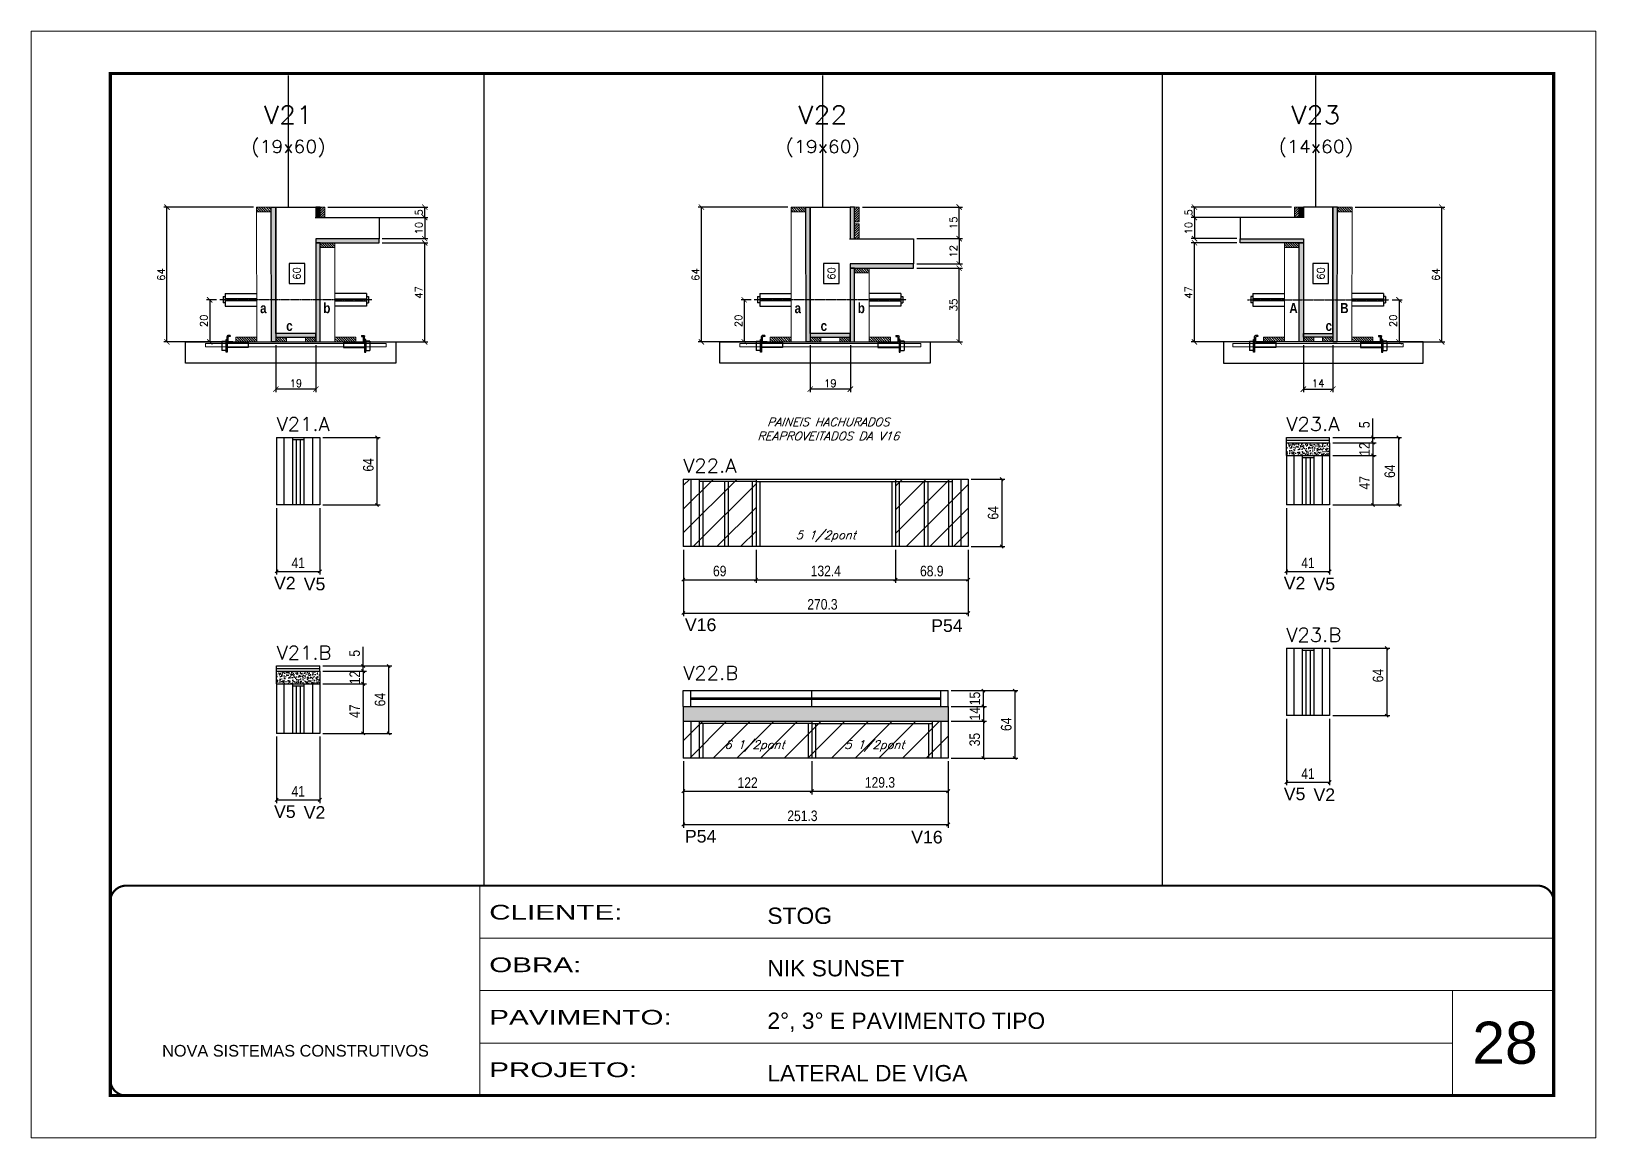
# Model space of a CAD drawing. Extents: x -10448 to -1189, y -11772 to 17235.
# Drawn here: x -5680 to -4195, y 8903 to 9953 of the extents above; entities that cross this region are included whole.
import ezdxf
from ezdxf.enums import TextEntityAlignment as Align

# ---------------------------------------------------------------- set-up
doc = ezdxf.new("R2010")
doc.units = 0
for name, pattern in [('CONTINUO', [0]), ('DASHED', [0.75, 0.5, -0.25]), ('HIDDEN', [0.375, 0.25, -0.125])]:
    doc.linetypes.add(name, pattern=pattern)
for name, color, linetype in [('5', 5, 'Continuous'), ('barrote', 251, 'Continuous'), ('COTA', 241, 'Continuous'), ('Cota Seção (2x)', 4, 'Continuous'), ('detalhes', 4, 'Continuous'), ('Painéis', 200, 'Continuous'), ('presilha', 1, 'Continuous'), ('SARR_2.2x7', 40, 'Continuous'), ('SARR_3.5x7', 81, 'Continuous'), ('SARR_EDITAR', 141, 'Continuous'), ('TENSOR', 3, 'Continuous'), ('texto', 7, 'Continuous'), ('Texto de Titulo', 7, 'Continuous'), ('Texto Qtd Sarr', 242, 'Continuous')]:
    doc.layers.add(name, color=color, linetype=linetype)
for name, color, linetype, lineweight in [('CARIMBO', 255, 'Continuous', 9), ('CONCRETO', 251, 'Continuous', 25), ('Folhas', 255, 'Continuous', 9), ('Hachura', 251, 'Continuous', 9), ('Madeira', 126, 'Continuous', 18), ('SARRAFO DE PRESSAO', 251, 'DASHED', 9), ('SCO-___-LAJ', 2, 'Continuous', 0), ('Texto Seção', 7, 'Continuous', 15)]:
    doc.layers.add(name, color=color, linetype=linetype, lineweight=lineweight)
doc.styles.add('ARIAL', font='arial.ttf')
doc.styles.add('COTA TECNICA', font='techl___.ttf', dxfattribs={"height": 10})
doc.styles.add('REGUA-120', font='ROMANS.shx', dxfattribs={"height": 15})
doc.styles.add('Romans', font='romans.shx')
doc.styles.get("Standard").update_dxf_attribs({"font": 'arial.ttf'})
doc.styles.add('TECNICA', font='techb___.ttf', dxfattribs={"height": 10})
doc.styles.add('Tecnologia', font='')
doc.styles.get('Tecnologia').set_extended_font_data('Forgotten Futurist')
doc.dimstyles.new('Cota Seção (2x)', dxfattribs={"dimtxt": 7, "dimasz": 5, "dimexe": 3, "dimexo": 3, "dimgap": 2, "dimtad": 3, "dimdec": 1, "dimlfac": 0.5, "dimzin": 12, "dimdsep": 46, "dimtxsty": 'Romans', "dimblk": 'ARCHTICK', "dimcen": 0, "dimclrd": 4, "dimclre": 4, "dimclrt": 1, "dimadec": 1, "dimazin": 3, "dimtfac": 1, "dimtdec": 1, "dimtmove": 0, "dimatfit": 3, "dimldrblk": 'OBLIQUE', "dimfxl": 1, "dimtolj": 1, "dimtzin": 12, "dimarcsym": 0})
doc.dimstyles.new('Cota Seção interna', dxfattribs={"dimtxt": 7, "dimasz": 6, "dimexe": 0.18, "dimexo": 2, "dimgap": -4, "dimtad": 3, "dimdec": 1, "dimlfac": 0.5, "dimzin": 12, "dimdsep": 46, "dimtxsty": 'Romans', "dimblk": 'ARCHTICK', "dimcen": 0.09, "dimse1": 1, "dimse2": 1, "dimsd1": 1, "dimsd2": 1, "dimclrd": 180, "dimclre": 5, "dimclrt": 1, "dimadec": 0, "dimazin": 3, "dimtfac": 1, "dimtdec": 1, "dimtofl": 0, "dimtmove": 0, "dimatfit": 3, "dimldrblk": 'ARCHTICK', "dimfxl": 1, "dimtolj": 1, "dimtzin": 0, "dimarcsym": 0})
doc.dimstyles.new('PAINEL', dxfattribs={"dimtxt": 10, "dimasz": 3, "dimexe": 3, "dimexo": 3, "dimgap": 3, "dimtad": 1, "dimdec": 1, "dimzin": 12, "dimdsep": 46, "dimtxsty": 'COTA TECNICA', "dimblk1": 'OBLIQUE', "dimblk2": 'OBLIQUE', "dimsah": 1, "dimcen": 0.9, "dimclrd": 4, "dimclre": 4, "dimclrt": 240, "dimadec": 1, "dimazin": 3, "dimtfac": 1, "dimtdec": 1, "dimtmove": 0, "dimatfit": 3, "dimfxl": 1, "dimtolj": 1, "dimtzin": 12, "dimarcsym": 0})
pattern_1 = [(315, (17126.6855, 1428.3122), (1.12253202, 1.12253202), [])]
pattern_2 = [(315, (17633.9834, 1428.3122), (1.12253202, 1.12253202), [])]
pattern_3 = [(45, (-137870.783, -16126.541), (-11.2253202, 11.2253202), [])]
pattern_4 = [(45, (-137870.783, -16153.747), (-11.2253202, 11.2253202), [])]

msp = doc.modelspace()

# ---------------------------------------------------------------- texts
at = {"layer": '5', "linetype": 'Continuous'}
for s, p in [('V2', (-5449.36, 9423.07)), ('V5', (-5421.16, 9422.24)), ('V2', (-4490.87, 9423.07)), ('V5', (-4462.67, 9422.24)), ('V16', (-5059.32, 9383.57)), ('P54', (-4825.53, 9382.74)), ('V5', (-4490.87, 9223.08)), ('V2', (-4462.67, 9222.25)), ('V5', (-5449.36, 9206.25)), ('V2', (-5421.16, 9205.42)), ('P54', (-5059.32, 9182.87)), ('V16', (-4844.53, 9182.04))]:
    msp.add_text(s, height=12, rotation=0.00004, dxfattribs=at).set_placement(p)
at = {"layer": 'CARIMBO', "style": 'ARIAL'}
msp.add_text('28', height=40, dxfattribs=at).set_placement((-4311.92, 8972.92))
at = {"layer": 'detalhes', "style": 'TECNICA'}
for s, p in [('a', (-5462.55, 9685.28)), ('b', (-5402.59, 9685.29)), ('a', (-4955.26, 9685.28)), ('b', (-4895.29, 9685.29)), ('A', (-4485.61, 9685.29)), ('B', (-4437.36, 9685.28)), ('c', (-5437.81, 9668.45)), ('c', (-4930.52, 9668.45)), ('c', (-4451.2, 9668.45))]:
    msp.add_text(s, height=9.6, dxfattribs=at).set_placement(p)
at = {"layer": 'texto', "color": 2, "char_height": 8, "attachment_point": 5, "style": 'Romans'}
for s, insert in [('{\\Q19;\\C256;PAINEIS HACHURADOS \\PREAPROVEITADOS DA V16}', (-4923.26, 9575.35)), ('{\\Q19;\\C256;5 1/2pont}', (-4925.59, 9473.46)), ('{\\Q19;\\C256;6 1/2pont}', (-4993.27, 9274.48)), ('{\\Q19;\\C256;5 1/2pont}', (-4879.45, 9274.48))]:
    msp.add_mtext(s, dxfattribs=dict(at, insert=insert))
at = {"layer": 'Texto Seção', "style": 'REGUA-120', "width": 1.05}
for s, p in [('V21.A', (-5446.92, 9573.49)), ('V23.A', (-4488.43, 9573.49)), ('V22.A', (-5060.85, 9533.99)), ('V23.B', (-4488.43, 9373.5)), ('V21.B', (-5446.92, 9356.67)), ('V22.B', (-5060.85, 9337.22))]:
    msp.add_text(s, height=13, dxfattribs=at).set_placement(p)

# ---------------------------------------------------------------- blocks, each defined once
blk = doc.blocks.new('9999999999')
at = {"color": 30, "linetype": 'CONTINUO'}
for p, q in [((98564.6, 34230.2), (98564.6, 34429.4)), ((98564.6, 34379.6), (99584, 34379.6)), ((98564.6, 34329.8), (99488, 34329.8)), ((99584, 34329.8), (99488, 34329.8)), ((99488, 34329.8), (99488, 34230.2)), ((98564.6, 34280), (99488, 34280))]:
    blk.add_line(p, q, dxfattribs=at)
at = {"color": 30, "linetype": 'CONTINUO', "const_width": 2}
blk.add_lwpolyline([(99584, 34230.2), (99584, 34414.4, 0.414214), (99569, 34429.4), (98229, 34429.4, 0.414214), (98214, 34414.4), (98214, 34245.2, 0.414214), (98229, 34230.2), (99584, 34230.2)], format="xyb", dxfattribs=at)
at = {"layer": 'Folhas'}
blk.add_lwpolyline([(98139, 34190.2), (99624, 34190.2), (99624, 35240.2), (98139, 35240.2)], close=True, dxfattribs=at)
at = {"layer": 'Folhas', "color": 30, "const_width": 3}
blk.add_lwpolyline([(98214, 34230.2), (99584, 34230.2), (99584, 35200.2), (98214, 35200.2)], close=True, dxfattribs=at)
at = {"color": 7, "linetype": 'Continuous', "ltscale": 5, "style": 'ARIAL'}
for s, height, p in [('STOG', 15.48, (98837.7, 34393.1)), ('NIK SUNSET', 15.48, (98837.7, 34343.3)), ('2°, 3° E PAVIMENTO TIPO', 15.483, (98837.7, 34293.5)), ('NOVA SISTEMAS CONSTRUTIVOS', 11.059, (98263.2, 34267.2)), ('LATERAL DE VIGA', 15.483, (98837.7, 34243.7))]:
    blk.add_text(s, height=height, dxfattribs=at).set_placement(p)
at = {"layer": 'Folhas', "color": 7, "style": 'Tecnologia', "width": 1.5}
for s, p in [('CLIENTE:', (98573.7, 34397.2)), ('OBRA:', (98573.7, 34347.3)), ('PAVIMENTO:', (98573.7, 34297.5)), ('PROJETO:', (98573.7, 34247.7))]:
    blk.add_text(s, height=14, dxfattribs=at).set_placement(p)
blk = doc.blocks.new('titulo1')
at = {"layer": 'Defpoints', "color": 252, "linetype": 'HIDDEN', "ltscale": 2}
blk.add_line((0, 0), (0, 125), dxfattribs=at)
at = {"layer": 'Defpoints', "style": 'Romans', "oblique": 15}
blk.add_attdef('FOLHA', text='', height=10, dxfattribs=at).set_placement((0, 15.6), align=Align.MIDDLE_CENTER)
at = {"layer": 'Texto Qtd Sarr', "color": 3, "style": 'Romans', "oblique": 15}
for tag, height, p in [('TITULO', 17, (0, 71.4)), ('SEÇÃO', 12, (0, 41.5))]:
    blk.add_attdef(tag, text='', height=height, dxfattribs=at).set_placement(p, align=Align.MIDDLE_CENTER)
blk = doc.blocks.new('_ArchTick')
at = {"color": 0, "linetype": 'ByBlock', "const_width": 0.15}
blk.add_lwpolyline([(-0.5, -0.5), (0.5, 0.5)], dxfattribs=at)
blk = doc.blocks.new('*D233')
at = {"layer": 'COTA', "color": 4, "lineweight": -2, "transparency": 16777216}
for p, q in [((-5346.6, 9776), (-5303.3, 9776)), ((-5306.3, 9776), (-5306.3, 9756)), ((-5346.6, 9756), (-5303.3, 9756))]:
    blk.add_line(p, q, dxfattribs=at)
at = {"layer": 'Defpoints', "color": 0, "transparency": 16777216}
for p in [(-5349.6, 9776), (-5349.6, 9756), (-5306.3, 9756)]:
    blk.add_point(p, dxfattribs=at)
at = {"layer": 'COTA', "color": 4, "lineweight": -2, "transparency": 16777216, "xscale": 5, "yscale": 5, "zscale": 5}
for p, rotation in [((-5306.3, 9776), 90), ((-5306.3, 9756), 270)]:
    blk.add_blockref('_ArchTick', p, dxfattribs=dict(at, rotation=rotation))
at = {"layer": 'COTA', "color": 1, "transparency": 16777216, "insert": (-5311.8, 9766), "char_height": 7, "attachment_point": 5, "rotation": 90, "style": 'Romans'}
blk.add_mtext('\\A1;10', dxfattribs=at)
blk = doc.blocks.new('_Oblique')
at = {"color": 0, "linetype": 'ByBlock', "lineweight": -2}
blk.add_line((-0.5, -0.5), (0.5, 0.5), dxfattribs=at)
blk = doc.blocks.new('*D234')
at = {"layer": 'COTA', "color": 4, "lineweight": -2, "transparency": 16777216}
for p, q in [((-5346.6, 9752), (-5303.3, 9752)), ((-5306.3, 9658), (-5306.3, 9752)), ((-5368.6, 9658), (-5303.3, 9658))]:
    blk.add_line(p, q, dxfattribs=at)
at = {"layer": 'Defpoints', "color": 0, "transparency": 16777216}
for p in [(-5349.6, 9752), (-5306.3, 9752), (-5371.6, 9658)]:
    blk.add_point(p, dxfattribs=at)
at = {"layer": 'COTA', "color": 4, "lineweight": -2, "transparency": 16777216, "xscale": 5, "yscale": 5, "zscale": 5}
for p, rotation in [((-5306.3, 9752), 90), ((-5306.3, 9658), 270)]:
    blk.add_blockref('_ArchTick', p, dxfattribs=dict(at, rotation=rotation))
at = {"layer": 'COTA', "color": 1, "transparency": 16777216, "insert": (-5311.8, 9705), "char_height": 7, "attachment_point": 5, "rotation": 90, "style": 'Romans'}
blk.add_mtext('\\A1;47', dxfattribs=at)
blk = doc.blocks.new('*D235')
at = {"layer": 'Cota Seção (2x)', "color": 180, "lineweight": -2, "transparency": 16777216}
for p, q in [((-5420.1, 9732.5), (-5435.1, 9732.5)), ((-5435.1, 9732.5), (-5435.1, 9713.5)), ((-5420.1, 9713.5), (-5420.1, 9732.5)), ((-5435.1, 9713.5), (-5420.1, 9713.5))]:
    blk.add_line(p, q, dxfattribs=at)
at = {"layer": 'Defpoints', "color": 0, "transparency": 16777216}
for p in [(-5447.6, 9786), (-5416.1, 9786), (-5447.9, 9666)]:
    blk.add_point(p, dxfattribs=at)
at = {"layer": 'Cota Seção (2x)', "color": 1, "transparency": 16777216, "insert": (-5427.6, 9723), "char_height": 7, "attachment_point": 5, "rotation": 90, "style": 'Romans'}
blk.add_mtext('\\A1;60', dxfattribs=at)
blk = doc.blocks.new('PRESILHA METÁLICA 1')
at = {"layer": 'presilha'}
for p, q in [((0, 13), (6, 13)), ((0, 13), (0, 0)), ((6, 0), (0, 0)), ((6, 15.5), (7.5, 15.5)), ((6, -2.5), (6, 15.5)), ((6, 13), (6, 0)), ((7.5, 10.6), (7.5, 19.9)), ((7.5, 15.5), (7.5, -2.5)), ((37.5, 4.1), (7.5, 4.1)), ((12, 21), (8.6, 21)), ((9, 11.6), (9, 18.9)), ((12, 19.5), (9.6, 19.5)), ((37.5, 11), (9.6, 11)), ((12, 21), (12, 19.5)), ((37.5, 11), (37.5, 4.1)), ((7.5, -2.5), (6, -2.5))]:
    blk.add_line(p, q, dxfattribs=at)
for centre, radius, start, end in [((8.6, 19.9), 1.14, 90, 180), ((9.6, 18.9), 0.57, 90, 180), ((9.6, 11.6), 0.57, 180, 270)]:
    blk.add_arc(centre, radius, start, end, dxfattribs=at)
blk = doc.blocks.new('*D236')
at = {"layer": 'COTA', "color": 4, "lineweight": -2, "transparency": 16777216}
for p, q in [((-5447.6, 9655), (-5447.6, 9610.2)), ((-5409.6, 9655), (-5409.6, 9610.2)), ((-5409.6, 9613.2), (-5447.6, 9613.2))]:
    blk.add_line(p, q, dxfattribs=at)
at = {"layer": 'Defpoints', "color": 0, "transparency": 16777216}
for p in [(-5447.6, 9658), (-5409.6, 9658), (-5447.6, 9613.2)]:
    blk.add_point(p, dxfattribs=at)
at = {"layer": 'COTA', "color": 4, "lineweight": -2, "transparency": 16777216, "xscale": 5, "yscale": 5, "zscale": 5, "rotation": 180}
blk.add_blockref('_ArchTick', (-5447.6, 9613.2), dxfattribs=at)
at = {"layer": 'COTA', "color": 4, "lineweight": -2, "transparency": 16777216, "xscale": 5, "yscale": 5, "zscale": 5}
blk.add_blockref('_ArchTick', (-5409.6, 9613.2), dxfattribs=at)
at = {"layer": 'COTA', "color": 1, "transparency": 16777216, "insert": (-5428.6, 9618.7), "char_height": 7, "attachment_point": 5, "style": 'Romans'}
blk.add_mtext('\\A1;19', dxfattribs=at)
blk = doc.blocks.new('*D1342')
at = {"layer": 'COTA', "color": 4, "lineweight": -2, "transparency": 16777216}
for p, q in [((-5503.9, 9697.9), (-5513.4, 9697.9)), ((-5510.4, 9697.9), (-5510.4, 9658)), ((-5488.6, 9658), (-5513.4, 9658))]:
    blk.add_line(p, q, dxfattribs=at)
at = {"layer": 'Defpoints', "color": 0, "transparency": 16777216}
for p in [(-5500.9, 9697.9), (-5510.4, 9658), (-5485.6, 9658)]:
    blk.add_point(p, dxfattribs=at)
at = {"layer": 'COTA', "color": 4, "lineweight": -2, "transparency": 16777216, "xscale": 5, "yscale": 5, "zscale": 5}
for p, rotation in [((-5510.4, 9697.9), 90), ((-5510.4, 9658), 270)]:
    blk.add_blockref('_ArchTick', p, dxfattribs=dict(at, rotation=rotation))
at = {"layer": 'COTA', "color": 1, "transparency": 16777216, "insert": (-5515.9, 9678), "char_height": 7, "attachment_point": 5, "rotation": 90, "style": 'Romans'}
blk.add_mtext('\\A1;20', dxfattribs=at)
blk = doc.blocks.new('*D237')
at = {"layer": 'COTA', "color": 4, "lineweight": -2, "transparency": 16777216}
for p, q in [((-5468.9, 9785.9), (-5554, 9785.9)), ((-5551, 9658), (-5551, 9785.9)), ((-5488.6, 9658), (-5554, 9658))]:
    blk.add_line(p, q, dxfattribs=at)
at = {"layer": 'Defpoints', "color": 0, "transparency": 16777216}
for p in [(-5551, 9785.9), (-5465.9, 9785.9), (-5485.6, 9658)]:
    blk.add_point(p, dxfattribs=at)
at = {"layer": 'COTA', "color": 4, "lineweight": -2, "transparency": 16777216, "xscale": 5, "yscale": 5, "zscale": 5}
for p, rotation in [((-5551, 9785.9), 90), ((-5551, 9658), 270)]:
    blk.add_blockref('_ArchTick', p, dxfattribs=dict(at, rotation=rotation))
at = {"layer": 'COTA', "color": 1, "transparency": 16777216, "insert": (-5556.5, 9721.9), "char_height": 7, "attachment_point": 5, "rotation": 90, "style": 'Romans'}
blk.add_mtext('\\A1;64', dxfattribs=at)
blk = doc.blocks.new('*D238')
at = {"layer": 'COTA', "color": 4, "lineweight": -2, "transparency": 16777216}
for p, q in [((-5398.2, 9786), (-5303.3, 9786)), ((-5388.6, 9776), (-5303.3, 9776)), ((-5306.3, 9776), (-5306.3, 9786))]:
    blk.add_line(p, q, dxfattribs=at)
at = {"layer": 'Defpoints', "color": 0, "transparency": 16777216}
for p in [(-5401.2, 9786), (-5391.6, 9776), (-5306.3, 9786)]:
    blk.add_point(p, dxfattribs=at)
at = {"layer": 'COTA', "color": 4, "lineweight": -2, "transparency": 16777216, "xscale": 5, "yscale": 5, "zscale": 5}
for p, rotation in [((-5306.3, 9786), 90), ((-5306.3, 9776), 270)]:
    blk.add_blockref('_ArchTick', p, dxfattribs=dict(at, rotation=rotation))
at = {"layer": 'COTA', "color": 1, "transparency": 16777216, "insert": (-5311.8, 9781), "char_height": 7, "attachment_point": 5, "rotation": 90, "style": 'Romans'}
blk.add_mtext('\\A1;5', dxfattribs=at)
blk = doc.blocks.new('*D239')
at = {"layer": 'COTA', "color": 4, "linetype": 'ByBlock', "lineweight": -2, "transparency": 16777216}
for p, q in [((-5446.9, 9500.3), (-5446.9, 9437.2)), ((-5405.9, 9500.3), (-5405.9, 9437.2)), ((-5446.9, 9440.2), (-5405.9, 9440.2))]:
    blk.add_line(p, q, dxfattribs=at)
at = {"layer": 'Defpoints', "color": 0, "linetype": 'ByBlock', "transparency": 16777216}
for p in [(-5446.9, 9503.3), (-5405.9, 9503.3), (-5405.9, 9440.2)]:
    blk.add_point(p, dxfattribs=at)
at = {"layer": 'COTA', "color": 4, "linetype": 'ByBlock', "lineweight": -2, "transparency": 16777216, "xscale": 3, "yscale": 3, "zscale": 3, "rotation": 180}
blk.add_blockref('_Oblique', (-5446.9, 9440.2), dxfattribs=at)
at = {"layer": 'COTA', "color": 4, "linetype": 'ByBlock', "lineweight": -2, "transparency": 16777216, "xscale": 3, "yscale": 3, "zscale": 3}
blk.add_blockref('_Oblique', (-5405.9, 9440.2), dxfattribs=at)
at = {"layer": 'COTA', "color": 240, "linetype": 'ByBlock', "transparency": 16777216, "insert": (-5426.4, 9448.3), "char_height": 10, "attachment_point": 5, "style": 'COTA TECNICA'}
blk.add_mtext('\\A1;41', dxfattribs=at)
blk = doc.blocks.new('*D240')
at = {"layer": 'COTA', "color": 4, "linetype": 'ByBlock', "lineweight": -2, "transparency": 16777216}
for p, q in [((-5402.9, 9567.3), (-5348.7, 9567.3)), ((-5351.7, 9567.3), (-5351.7, 9503.3)), ((-5402.9, 9503.3), (-5348.7, 9503.3))]:
    blk.add_line(p, q, dxfattribs=at)
at = {"layer": 'Defpoints', "color": 0, "linetype": 'ByBlock', "transparency": 16777216}
for p in [(-5405.9, 9567.3), (-5405.9, 9503.3), (-5351.7, 9503.3)]:
    blk.add_point(p, dxfattribs=at)
at = {"layer": 'COTA', "color": 4, "linetype": 'ByBlock', "lineweight": -2, "transparency": 16777216, "xscale": 3, "yscale": 3, "zscale": 3}
for p, rotation in [((-5351.7, 9567.3), 90), ((-5351.7, 9503.3), 270)]:
    blk.add_blockref('_Oblique', p, dxfattribs=dict(at, rotation=rotation))
at = {"layer": 'COTA', "color": 240, "linetype": 'ByBlock', "transparency": 16777216, "insert": (-5359.8, 9541.3), "char_height": 10, "attachment_point": 5, "rotation": 90, "style": 'COTA TECNICA'}
blk.add_mtext('\\A1;64', dxfattribs=at)
blk = doc.blocks.new('*D241')
at = {"layer": 'COTA', "color": 4, "linetype": 'ByBlock', "lineweight": -2, "transparency": 16777216}
for p, q in [((-5446.9, 9283.5), (-5446.9, 9220.4)), ((-5405.9, 9283.5), (-5405.9, 9220.4)), ((-5446.9, 9223.4), (-5405.9, 9223.4))]:
    blk.add_line(p, q, dxfattribs=at)
at = {"layer": 'Defpoints', "color": 0, "linetype": 'ByBlock', "transparency": 16777216}
for p in [(-5446.9, 9286.5), (-5405.9, 9286.5), (-5405.9, 9223.4)]:
    blk.add_point(p, dxfattribs=at)
at = {"layer": 'COTA', "color": 4, "linetype": 'ByBlock', "lineweight": -2, "transparency": 16777216, "xscale": 3, "yscale": 3, "zscale": 3, "rotation": 180}
blk.add_blockref('_Oblique', (-5446.9, 9223.4), dxfattribs=at)
at = {"layer": 'COTA', "color": 4, "linetype": 'ByBlock', "lineweight": -2, "transparency": 16777216, "xscale": 3, "yscale": 3, "zscale": 3}
blk.add_blockref('_Oblique', (-5405.9, 9223.4), dxfattribs=at)
at = {"layer": 'COTA', "color": 240, "linetype": 'ByBlock', "transparency": 16777216, "insert": (-5426.4, 9231.5), "char_height": 10, "attachment_point": 5, "style": 'COTA TECNICA'}
blk.add_mtext('\\A1;41', dxfattribs=at)
blk = doc.blocks.new('*D242')
at = {"layer": 'COTA', "color": 4, "linetype": 'ByBlock', "lineweight": -2, "transparency": 16777216}
for p, q in [((-5402.9, 9333.5), (-5361.7, 9333.5)), ((-5364.7, 9333.5), (-5364.7, 9286.5)), ((-5402.9, 9286.5), (-5361.7, 9286.5))]:
    blk.add_line(p, q, dxfattribs=at)
at = {"layer": 'Defpoints', "color": 0, "linetype": 'ByBlock', "transparency": 16777216}
for p in [(-5405.9, 9333.5), (-5405.9, 9286.5), (-5364.7, 9286.5)]:
    blk.add_point(p, dxfattribs=at)
at = {"layer": 'COTA', "color": 4, "linetype": 'ByBlock', "lineweight": -2, "transparency": 16777216, "xscale": 3, "yscale": 3, "zscale": 3}
for p, rotation in [((-5364.7, 9333.5), 90), ((-5364.7, 9286.5), 270)]:
    blk.add_blockref('_Oblique', p, dxfattribs=dict(at, rotation=rotation))
at = {"layer": 'COTA', "color": 240, "linetype": 'ByBlock', "transparency": 16777216, "insert": (-5372.8, 9307.5), "char_height": 10, "attachment_point": 5, "rotation": 90, "style": 'COTA TECNICA'}
blk.add_mtext('\\A1;47', dxfattribs=at)
blk = doc.blocks.new('*D243')
at = {"layer": 'COTA', "color": 4, "lineweight": -2, "transparency": 16777216}
for p, q in [((-4535.3, 9776), (-4578.7, 9776)), ((-4575.7, 9776), (-4575.7, 9756)), ((-4535.3, 9756), (-4578.7, 9756))]:
    blk.add_line(p, q, dxfattribs=at)
at = {"layer": 'Defpoints', "color": 0, "transparency": 16777216}
for p in [(-4532.3, 9776), (-4575.7, 9756), (-4532.3, 9756)]:
    blk.add_point(p, dxfattribs=at)
at = {"layer": 'COTA', "color": 4, "lineweight": -2, "transparency": 16777216, "xscale": 5, "yscale": 5, "zscale": 5}
for p, rotation in [((-4575.7, 9776), 90), ((-4575.7, 9756), 270)]:
    blk.add_blockref('_ArchTick', p, dxfattribs=dict(at, rotation=rotation))
at = {"layer": 'COTA', "color": 1, "transparency": 16777216, "insert": (-4581.2, 9766), "char_height": 7, "attachment_point": 5, "rotation": 90, "style": 'Romans'}
blk.add_mtext('\\A1;10', dxfattribs=at)
blk = doc.blocks.new('*D244')
at = {"layer": 'COTA', "color": 4, "lineweight": -2, "transparency": 16777216}
for p, q in [((-4535.3, 9752), (-4578.7, 9752)), ((-4575.7, 9658), (-4575.7, 9752)), ((-4513.3, 9658), (-4578.7, 9658))]:
    blk.add_line(p, q, dxfattribs=at)
at = {"layer": 'Defpoints', "color": 0, "transparency": 16777216}
for p in [(-4575.7, 9752), (-4532.3, 9752), (-4510.3, 9658)]:
    blk.add_point(p, dxfattribs=at)
at = {"layer": 'COTA', "color": 4, "lineweight": -2, "transparency": 16777216, "xscale": 5, "yscale": 5, "zscale": 5}
for p, rotation in [((-4575.7, 9752), 90), ((-4575.7, 9658), 270)]:
    blk.add_blockref('_ArchTick', p, dxfattribs=dict(at, rotation=rotation))
at = {"layer": 'COTA', "color": 1, "transparency": 16777216, "insert": (-4581.2, 9705), "char_height": 7, "attachment_point": 5, "rotation": 90, "style": 'Romans'}
blk.add_mtext('\\A1;47', dxfattribs=at)
blk = doc.blocks.new('*D245')
at = {"layer": 'Cota Seção (2x)', "color": 180, "lineweight": -2, "transparency": 16777216}
for p, q in [((-4448.3, 9732.5), (-4463.3, 9732.5)), ((-4463.3, 9732.5), (-4463.3, 9713.5)), ((-4448.3, 9713.5), (-4448.3, 9732.5)), ((-4463.3, 9713.5), (-4448.3, 9713.5))]:
    blk.add_line(p, q, dxfattribs=at)
at = {"layer": 'Defpoints', "color": 0, "transparency": 16777216}
for p in [(-4444.3, 9786), (-4444.3, 9786), (-4444, 9666)]:
    blk.add_point(p, dxfattribs=at)
at = {"layer": 'Cota Seção (2x)', "color": 1, "transparency": 16777216, "insert": (-4455.8, 9723), "char_height": 7, "attachment_point": 5, "rotation": 90, "style": 'Romans'}
blk.add_mtext('\\A1;60', dxfattribs=at)
blk = doc.blocks.new('*D246')
at = {"layer": 'COTA', "color": 4, "lineweight": -2, "transparency": 16777216}
for p, q in [((-4472.3, 9655), (-4472.3, 9610.2)), ((-4444.3, 9655), (-4444.3, 9610.2)), ((-4472.3, 9613.2), (-4444.3, 9613.2))]:
    blk.add_line(p, q, dxfattribs=at)
at = {"layer": 'Defpoints', "color": 0, "transparency": 16777216}
for p in [(-4472.3, 9658), (-4444.3, 9658), (-4444.3, 9613.2)]:
    blk.add_point(p, dxfattribs=at)
at = {"layer": 'COTA', "color": 4, "lineweight": -2, "transparency": 16777216, "xscale": 5, "yscale": 5, "zscale": 5, "rotation": 180}
blk.add_blockref('_ArchTick', (-4472.3, 9613.2), dxfattribs=at)
at = {"layer": 'COTA', "color": 4, "lineweight": -2, "transparency": 16777216, "xscale": 5, "yscale": 5, "zscale": 5}
blk.add_blockref('_ArchTick', (-4444.3, 9613.2), dxfattribs=at)
at = {"layer": 'COTA', "color": 1, "transparency": 16777216, "insert": (-4458.3, 9618.7), "char_height": 7, "attachment_point": 5, "style": 'Romans'}
blk.add_mtext('\\A1;14', dxfattribs=at)
blk = doc.blocks.new('*D1343')
at = {"layer": 'COTA', "color": 4, "lineweight": -2, "transparency": 16777216}
for p, q in [((-4388, 9697.9), (-4378.5, 9697.9)), ((-4381.5, 9697.9), (-4381.5, 9658)), ((-4403.3, 9658), (-4378.5, 9658))]:
    blk.add_line(p, q, dxfattribs=at)
at = {"layer": 'Defpoints', "color": 0, "transparency": 16777216}
for p in [(-4391, 9697.9), (-4406.3, 9658), (-4381.5, 9658)]:
    blk.add_point(p, dxfattribs=at)
at = {"layer": 'COTA', "color": 4, "lineweight": -2, "transparency": 16777216, "xscale": 5, "yscale": 5, "zscale": 5}
for p, rotation in [((-4381.5, 9697.9), 90), ((-4381.5, 9658), 270)]:
    blk.add_blockref('_ArchTick', p, dxfattribs=dict(at, rotation=rotation))
at = {"layer": 'COTA', "color": 1, "transparency": 16777216, "insert": (-4387, 9678), "char_height": 7, "attachment_point": 5, "rotation": 90, "style": 'Romans'}
blk.add_mtext('\\A1;20', dxfattribs=at)
blk = doc.blocks.new('*D247')
at = {"layer": 'COTA', "color": 4, "lineweight": -2, "transparency": 16777216}
for p, q in [((-4423, 9785.9), (-4337.9, 9785.9)), ((-4340.9, 9658), (-4340.9, 9785.9)), ((-4403.3, 9658), (-4337.9, 9658))]:
    blk.add_line(p, q, dxfattribs=at)
at = {"layer": 'Defpoints', "color": 0, "transparency": 16777216}
for p in [(-4426, 9785.9), (-4340.9, 9785.9), (-4406.3, 9658)]:
    blk.add_point(p, dxfattribs=at)
at = {"layer": 'COTA', "color": 4, "lineweight": -2, "transparency": 16777216, "xscale": 5, "yscale": 5, "zscale": 5}
for p, rotation in [((-4340.9, 9785.9), 90), ((-4340.9, 9658), 270)]:
    blk.add_blockref('_ArchTick', p, dxfattribs=dict(at, rotation=rotation))
at = {"layer": 'COTA', "color": 1, "transparency": 16777216, "insert": (-4346.4, 9721.9), "char_height": 7, "attachment_point": 5, "rotation": 90, "style": 'Romans'}
blk.add_mtext('\\A1;64', dxfattribs=at)
blk = doc.blocks.new('*D248')
at = {"layer": 'COTA', "color": 4, "lineweight": -2, "transparency": 16777216}
for p, q in [((-4483.7, 9786), (-4578.7, 9786)), ((-4493.3, 9776), (-4578.7, 9776)), ((-4575.7, 9776), (-4575.7, 9786))]:
    blk.add_line(p, q, dxfattribs=at)
at = {"layer": 'Defpoints', "color": 0, "transparency": 16777216}
for p in [(-4575.7, 9786), (-4490.3, 9776), (-4480.7, 9786)]:
    blk.add_point(p, dxfattribs=at)
at = {"layer": 'COTA', "color": 4, "lineweight": -2, "transparency": 16777216, "xscale": 5, "yscale": 5, "zscale": 5}
for p, rotation in [((-4575.7, 9786), 90), ((-4575.7, 9776), 270)]:
    blk.add_blockref('_ArchTick', p, dxfattribs=dict(at, rotation=rotation))
at = {"layer": 'COTA', "color": 1, "transparency": 16777216, "insert": (-4581.2, 9781), "char_height": 7, "attachment_point": 5, "rotation": 90, "style": 'Romans'}
blk.add_mtext('\\A1;5', dxfattribs=at)
blk = doc.blocks.new('*D1344')
at = {"layer": 'COTA', "color": 4, "linetype": 'ByBlock', "lineweight": -2, "transparency": 16777216}
for p, q in [((-5402.9, 9345.5), (-5361.7, 9345.5)), ((-5364.7, 9345.5), (-5364.7, 9333.5)), ((-5402.9, 9333.5), (-5361.7, 9333.5))]:
    blk.add_line(p, q, dxfattribs=at)
at = {"layer": 'Defpoints', "color": 0, "linetype": 'ByBlock', "transparency": 16777216}
for p in [(-5405.9, 9345.5), (-5405.9, 9333.5), (-5364.7, 9333.5)]:
    blk.add_point(p, dxfattribs=at)
at = {"layer": 'COTA', "color": 4, "linetype": 'ByBlock', "lineweight": -2, "transparency": 16777216, "xscale": 3, "yscale": 3, "zscale": 3}
for p, rotation in [((-5364.7, 9345.5), 90), ((-5364.7, 9333.5), 270)]:
    blk.add_blockref('_Oblique', p, dxfattribs=dict(at, rotation=rotation))
at = {"layer": 'COTA', "color": 240, "linetype": 'ByBlock', "transparency": 16777216, "insert": (-5372.7, 9339.5), "char_height": 10, "attachment_point": 5, "rotation": 90, "style": 'COTA TECNICA'}
blk.add_mtext('\\A1;12', dxfattribs=at)
blk = doc.blocks.new('*D1345')
at = {"layer": 'COTA', "color": 4, "linetype": 'ByBlock', "lineweight": -2, "transparency": 16777216}
for p, q in [((-5364.7, 9350.5), (-5364.7, 9368.6)), ((-5402.9, 9350.5), (-5361.7, 9350.5)), ((-5402.9, 9345.5), (-5361.7, 9345.5)), ((-5364.7, 9345.5), (-5364.7, 9350.5)), ((-5364.7, 9345.5), (-5364.7, 9342.5))]:
    blk.add_line(p, q, dxfattribs=at)
at = {"layer": 'Defpoints', "color": 0, "linetype": 'ByBlock', "transparency": 16777216}
for p in [(-5405.9, 9350.5), (-5405.9, 9345.5), (-5364.7, 9350.5)]:
    blk.add_point(p, dxfattribs=at)
at = {"layer": 'COTA', "color": 4, "linetype": 'ByBlock', "lineweight": -2, "transparency": 16777216, "xscale": 3, "yscale": 3, "zscale": 3}
for p, rotation in [((-5364.7, 9350.5), 270), ((-5364.7, 9345.5), 90)]:
    blk.add_blockref('_Oblique', p, dxfattribs=dict(at, rotation=rotation))
at = {"layer": 'COTA', "color": 240, "linetype": 'ByBlock', "transparency": 16777216, "insert": (-5372.8, 9362.5), "char_height": 10, "attachment_point": 5, "rotation": 90, "style": 'COTA TECNICA'}
blk.add_mtext('\\A1;5', dxfattribs=at)
blk = doc.blocks.new('*D249')
at = {"layer": 'COTA', "color": 4, "linetype": 'ByBlock', "lineweight": -2, "transparency": 16777216}
for p, q in [((-5402.9, 9350.5), (-5337.6, 9350.5)), ((-5340.6, 9350.5), (-5340.6, 9286.5)), ((-5402.9, 9286.5), (-5337.6, 9286.5))]:
    blk.add_line(p, q, dxfattribs=at)
at = {"layer": 'Defpoints', "color": 0, "linetype": 'ByBlock', "transparency": 16777216}
for p in [(-5405.9, 9350.5), (-5405.9, 9286.5), (-5340.6, 9286.5)]:
    blk.add_point(p, dxfattribs=at)
at = {"layer": 'COTA', "color": 4, "linetype": 'ByBlock', "lineweight": -2, "transparency": 16777216, "xscale": 3, "yscale": 3, "zscale": 3}
for p, rotation in [((-5340.6, 9350.5), 90), ((-5340.6, 9286.5), 270)]:
    blk.add_blockref('_Oblique', p, dxfattribs=dict(at, rotation=rotation))
at = {"layer": 'COTA', "color": 240, "linetype": 'ByBlock', "transparency": 16777216, "insert": (-5348.7, 9318.5), "char_height": 10, "attachment_point": 5, "rotation": 90, "style": 'COTA TECNICA'}
blk.add_mtext('\\A1;64', dxfattribs=at)
blk = doc.blocks.new('*D250')
at = {"layer": 'COTA', "color": 4, "linetype": 'ByBlock', "lineweight": -2, "transparency": 16777216}
for p, q in [((-4488.4, 9500.3), (-4488.4, 9437.2)), ((-4447.4, 9500.3), (-4447.4, 9437.2)), ((-4488.4, 9440.2), (-4447.4, 9440.2))]:
    blk.add_line(p, q, dxfattribs=at)
at = {"layer": 'Defpoints', "color": 0, "linetype": 'ByBlock', "transparency": 16777216}
for p in [(-4488.4, 9503.3), (-4447.4, 9503.3), (-4447.4, 9440.2)]:
    blk.add_point(p, dxfattribs=at)
at = {"layer": 'COTA', "color": 4, "linetype": 'ByBlock', "lineweight": -2, "transparency": 16777216, "xscale": 3, "yscale": 3, "zscale": 3, "rotation": 180}
blk.add_blockref('_Oblique', (-4488.4, 9440.2), dxfattribs=at)
at = {"layer": 'COTA', "color": 4, "linetype": 'ByBlock', "lineweight": -2, "transparency": 16777216, "xscale": 3, "yscale": 3, "zscale": 3}
blk.add_blockref('_Oblique', (-4447.4, 9440.2), dxfattribs=at)
at = {"layer": 'COTA', "color": 240, "linetype": 'ByBlock', "transparency": 16777216, "insert": (-4467.9, 9448.3), "char_height": 10, "attachment_point": 5, "style": 'COTA TECNICA'}
blk.add_mtext('\\A1;41', dxfattribs=at)
blk = doc.blocks.new('*D251')
at = {"layer": 'COTA', "color": 4, "linetype": 'ByBlock', "lineweight": -2, "transparency": 16777216}
for p, q in [((-4444.4, 9550.3), (-4403.2, 9550.3)), ((-4406.2, 9550.3), (-4406.2, 9503.3)), ((-4444.4, 9503.3), (-4403.2, 9503.3))]:
    blk.add_line(p, q, dxfattribs=at)
at = {"layer": 'Defpoints', "color": 0, "linetype": 'ByBlock', "transparency": 16777216}
for p in [(-4447.4, 9550.3), (-4447.4, 9503.3), (-4406.2, 9503.3)]:
    blk.add_point(p, dxfattribs=at)
at = {"layer": 'COTA', "color": 4, "linetype": 'ByBlock', "lineweight": -2, "transparency": 16777216, "xscale": 3, "yscale": 3, "zscale": 3}
for p, rotation in [((-4406.2, 9550.3), 90), ((-4406.2, 9503.3), 270)]:
    blk.add_blockref('_Oblique', p, dxfattribs=dict(at, rotation=rotation))
at = {"layer": 'COTA', "color": 240, "linetype": 'ByBlock', "transparency": 16777216, "insert": (-4414.3, 9524.3), "char_height": 10, "attachment_point": 5, "rotation": 90, "style": 'COTA TECNICA'}
blk.add_mtext('\\A1;47', dxfattribs=at)
blk = doc.blocks.new('*D1346')
at = {"layer": 'COTA', "color": 4, "linetype": 'ByBlock', "lineweight": -2, "transparency": 16777216}
for p, q in [((-4444.4, 9562.3), (-4403.2, 9562.3)), ((-4444.4, 9550.3), (-4403.2, 9550.3)), ((-4406.2, 9562.3), (-4406.2, 9550.3))]:
    blk.add_line(p, q, dxfattribs=at)
at = {"layer": 'Defpoints', "color": 0, "linetype": 'ByBlock', "transparency": 16777216}
for p in [(-4447.4, 9562.3), (-4447.4, 9550.3), (-4406.2, 9550.3)]:
    blk.add_point(p, dxfattribs=at)
at = {"layer": 'COTA', "color": 4, "linetype": 'ByBlock', "lineweight": -2, "transparency": 16777216, "xscale": 3, "yscale": 3, "zscale": 3}
for p, rotation in [((-4406.2, 9562.3), 90), ((-4406.2, 9550.3), 270)]:
    blk.add_blockref('_Oblique', p, dxfattribs=dict(at, rotation=rotation))
at = {"layer": 'COTA', "color": 240, "linetype": 'ByBlock', "transparency": 16777216, "insert": (-4414.3, 9556.3), "char_height": 10, "attachment_point": 5, "rotation": 90, "style": 'COTA TECNICA'}
blk.add_mtext('\\A1;12', dxfattribs=at)
blk = doc.blocks.new('*D1347')
at = {"layer": 'COTA', "color": 4, "linetype": 'ByBlock', "lineweight": -2, "transparency": 16777216}
for p, q in [((-4406.2, 9567.3), (-4406.2, 9585.4)), ((-4444.4, 9567.3), (-4403.2, 9567.3)), ((-4406.2, 9562.3), (-4406.2, 9567.3)), ((-4444.4, 9562.3), (-4403.2, 9562.3)), ((-4406.2, 9562.3), (-4406.2, 9559.3))]:
    blk.add_line(p, q, dxfattribs=at)
at = {"layer": 'Defpoints', "color": 0, "linetype": 'ByBlock', "transparency": 16777216}
for p in [(-4447.4, 9567.3), (-4406.2, 9567.3), (-4447.4, 9562.3)]:
    blk.add_point(p, dxfattribs=at)
at = {"layer": 'COTA', "color": 4, "linetype": 'ByBlock', "lineweight": -2, "transparency": 16777216, "xscale": 3, "yscale": 3, "zscale": 3}
for p, rotation in [((-4406.2, 9567.3), 270), ((-4406.2, 9562.3), 90)]:
    blk.add_blockref('_Oblique', p, dxfattribs=dict(at, rotation=rotation))
at = {"layer": 'COTA', "color": 240, "linetype": 'ByBlock', "transparency": 16777216, "insert": (-4414.3, 9579.4), "char_height": 10, "attachment_point": 5, "rotation": 90, "style": 'COTA TECNICA'}
blk.add_mtext('\\A1;5', dxfattribs=at)
blk = doc.blocks.new('*D252')
at = {"layer": 'COTA', "color": 4, "linetype": 'ByBlock', "lineweight": -2, "transparency": 16777216}
for p, q in [((-4444.4, 9567.3), (-4379.1, 9567.3)), ((-4382.1, 9567.3), (-4382.1, 9503.3)), ((-4444.4, 9503.3), (-4379.1, 9503.3))]:
    blk.add_line(p, q, dxfattribs=at)
at = {"layer": 'Defpoints', "color": 0, "linetype": 'ByBlock', "transparency": 16777216}
for p in [(-4447.4, 9567.3), (-4447.4, 9503.3), (-4382.1, 9503.3)]:
    blk.add_point(p, dxfattribs=at)
at = {"layer": 'COTA', "color": 4, "linetype": 'ByBlock', "lineweight": -2, "transparency": 16777216, "xscale": 3, "yscale": 3, "zscale": 3}
for p, rotation in [((-4382.1, 9567.3), 90), ((-4382.1, 9503.3), 270)]:
    blk.add_blockref('_Oblique', p, dxfattribs=dict(at, rotation=rotation))
at = {"layer": 'COTA', "color": 240, "linetype": 'ByBlock', "transparency": 16777216, "insert": (-4390.2, 9535.3), "char_height": 10, "attachment_point": 5, "rotation": 90, "style": 'COTA TECNICA'}
blk.add_mtext('\\A1;64', dxfattribs=at)
blk = doc.blocks.new('*D253')
at = {"layer": 'COTA', "color": 4, "linetype": 'ByBlock', "lineweight": -2, "transparency": 16777216}
for p, q in [((-4488.4, 9300.3), (-4488.4, 9237.2)), ((-4447.4, 9300.3), (-4447.4, 9237.2)), ((-4488.4, 9240.2), (-4447.4, 9240.2))]:
    blk.add_line(p, q, dxfattribs=at)
at = {"layer": 'Defpoints', "color": 0, "linetype": 'ByBlock', "transparency": 16777216}
for p in [(-4488.4, 9303.3), (-4447.4, 9303.3), (-4447.4, 9240.2)]:
    blk.add_point(p, dxfattribs=at)
at = {"layer": 'COTA', "color": 4, "linetype": 'ByBlock', "lineweight": -2, "transparency": 16777216, "xscale": 3, "yscale": 3, "zscale": 3, "rotation": 180}
blk.add_blockref('_Oblique', (-4488.4, 9240.2), dxfattribs=at)
at = {"layer": 'COTA', "color": 4, "linetype": 'ByBlock', "lineweight": -2, "transparency": 16777216, "xscale": 3, "yscale": 3, "zscale": 3}
blk.add_blockref('_Oblique', (-4447.4, 9240.2), dxfattribs=at)
at = {"layer": 'COTA', "color": 240, "linetype": 'ByBlock', "transparency": 16777216, "insert": (-4467.9, 9248.3), "char_height": 10, "attachment_point": 5, "style": 'COTA TECNICA'}
blk.add_mtext('\\A1;41', dxfattribs=at)
blk = doc.blocks.new('*D254')
at = {"layer": 'COTA', "color": 4, "linetype": 'ByBlock', "lineweight": -2, "transparency": 16777216}
for p, q in [((-4444.4, 9367.3), (-4390.2, 9367.3)), ((-4393.2, 9367.3), (-4393.2, 9303.3)), ((-4444.4, 9303.3), (-4390.2, 9303.3))]:
    blk.add_line(p, q, dxfattribs=at)
at = {"layer": 'Defpoints', "color": 0, "linetype": 'ByBlock', "transparency": 16777216}
for p in [(-4447.4, 9367.3), (-4447.4, 9303.3), (-4393.2, 9303.3)]:
    blk.add_point(p, dxfattribs=at)
at = {"layer": 'COTA', "color": 4, "linetype": 'ByBlock', "lineweight": -2, "transparency": 16777216, "xscale": 3, "yscale": 3, "zscale": 3}
for p, rotation in [((-4393.2, 9367.3), 90), ((-4393.2, 9303.3), 270)]:
    blk.add_blockref('_Oblique', p, dxfattribs=dict(at, rotation=rotation))
at = {"layer": 'COTA', "color": 240, "linetype": 'ByBlock', "transparency": 16777216, "insert": (-4401.3, 9341.3), "char_height": 10, "attachment_point": 5, "rotation": 90, "style": 'COTA TECNICA'}
blk.add_mtext('\\A1;64', dxfattribs=at)
blk = doc.blocks.new('*D255')
at = {"layer": 'COTA', "color": 4, "lineweight": -2, "transparency": 16777216}
for p, q in [((-4839.3, 9756), (-4796, 9756)), ((-4799, 9756), (-4799, 9732)), ((-4839.3, 9732), (-4796, 9732))]:
    blk.add_line(p, q, dxfattribs=at)
at = {"layer": 'Defpoints', "color": 0, "transparency": 16777216}
for p in [(-4842.3, 9756), (-4842.3, 9732), (-4799, 9732)]:
    blk.add_point(p, dxfattribs=at)
at = {"layer": 'COTA', "color": 4, "lineweight": -2, "transparency": 16777216, "xscale": 5, "yscale": 5, "zscale": 5}
for p, rotation in [((-4799, 9756), 90), ((-4799, 9732), 270)]:
    blk.add_blockref('_ArchTick', p, dxfattribs=dict(at, rotation=rotation))
at = {"layer": 'COTA', "color": 1, "transparency": 16777216, "insert": (-4804.5, 9744), "char_height": 7, "attachment_point": 5, "rotation": 90, "style": 'Romans'}
blk.add_mtext('\\A1;12', dxfattribs=at)
blk = doc.blocks.new('*D256')
at = {"layer": 'COTA', "color": 4, "lineweight": -2, "transparency": 16777216}
for p, q in [((-4839.3, 9728), (-4796, 9728)), ((-4799, 9658), (-4799, 9728)), ((-4861.3, 9658), (-4796, 9658))]:
    blk.add_line(p, q, dxfattribs=at)
at = {"layer": 'Defpoints', "color": 0, "transparency": 16777216}
for p in [(-4842.3, 9728), (-4799, 9728), (-4864.3, 9658)]:
    blk.add_point(p, dxfattribs=at)
at = {"layer": 'COTA', "color": 4, "lineweight": -2, "transparency": 16777216, "xscale": 5, "yscale": 5, "zscale": 5}
for p, rotation in [((-4799, 9728), 90), ((-4799, 9658), 270)]:
    blk.add_blockref('_ArchTick', p, dxfattribs=dict(at, rotation=rotation))
at = {"layer": 'COTA', "color": 1, "transparency": 16777216, "insert": (-4804.5, 9693), "char_height": 7, "attachment_point": 5, "rotation": 90, "style": 'Romans'}
blk.add_mtext('\\A1;35', dxfattribs=at)
blk = doc.blocks.new('*D257')
at = {"layer": 'Cota Seção (2x)', "color": 180, "lineweight": -2, "transparency": 16777216}
for p, q in [((-4912.8, 9732.5), (-4927.8, 9732.5)), ((-4927.8, 9732.5), (-4927.8, 9713.5)), ((-4912.8, 9713.5), (-4912.8, 9732.5)), ((-4927.8, 9713.5), (-4912.8, 9713.5))]:
    blk.add_line(p, q, dxfattribs=at)
at = {"layer": 'Defpoints', "color": 0, "transparency": 16777216}
for p in [(-4940.3, 9786), (-4908.8, 9786), (-4940.6, 9666)]:
    blk.add_point(p, dxfattribs=at)
at = {"layer": 'Cota Seção (2x)', "color": 1, "transparency": 16777216, "insert": (-4920.3, 9723), "char_height": 7, "attachment_point": 5, "rotation": 90, "style": 'Romans'}
blk.add_mtext('\\A1;60', dxfattribs=at)
blk = doc.blocks.new('*D258')
at = {"layer": 'COTA', "color": 4, "lineweight": -2, "transparency": 16777216}
for p, q in [((-4940.3, 9655), (-4940.3, 9610.2)), ((-4902.3, 9655), (-4902.3, 9610.2)), ((-4902.3, 9613.2), (-4940.3, 9613.2))]:
    blk.add_line(p, q, dxfattribs=at)
at = {"layer": 'Defpoints', "color": 0, "transparency": 16777216}
for p in [(-4940.3, 9658), (-4902.3, 9658), (-4940.3, 9613.2)]:
    blk.add_point(p, dxfattribs=at)
at = {"layer": 'COTA', "color": 4, "lineweight": -2, "transparency": 16777216, "xscale": 5, "yscale": 5, "zscale": 5, "rotation": 180}
blk.add_blockref('_ArchTick', (-4940.3, 9613.2), dxfattribs=at)
at = {"layer": 'COTA', "color": 4, "lineweight": -2, "transparency": 16777216, "xscale": 5, "yscale": 5, "zscale": 5}
blk.add_blockref('_ArchTick', (-4902.3, 9613.2), dxfattribs=at)
at = {"layer": 'COTA', "color": 1, "transparency": 16777216, "insert": (-4921.3, 9618.7), "char_height": 7, "attachment_point": 5, "style": 'Romans'}
blk.add_mtext('\\A1;19', dxfattribs=at)
blk = doc.blocks.new('*D1348')
at = {"layer": 'COTA', "color": 4, "lineweight": -2, "transparency": 16777216}
for p, q in [((-4996.6, 9697.9), (-5006.1, 9697.9)), ((-5003.1, 9697.9), (-5003.1, 9658)), ((-4981.3, 9658), (-5006.1, 9658))]:
    blk.add_line(p, q, dxfattribs=at)
at = {"layer": 'Defpoints', "color": 0, "transparency": 16777216}
for p in [(-4993.6, 9697.9), (-5003.1, 9658), (-4978.3, 9658)]:
    blk.add_point(p, dxfattribs=at)
at = {"layer": 'COTA', "color": 4, "lineweight": -2, "transparency": 16777216, "xscale": 5, "yscale": 5, "zscale": 5}
for p, rotation in [((-5003.1, 9697.9), 90), ((-5003.1, 9658), 270)]:
    blk.add_blockref('_ArchTick', p, dxfattribs=dict(at, rotation=rotation))
at = {"layer": 'COTA', "color": 1, "transparency": 16777216, "insert": (-5008.6, 9678), "char_height": 7, "attachment_point": 5, "rotation": 90, "style": 'Romans'}
blk.add_mtext('\\A1;20', dxfattribs=at)
blk = doc.blocks.new('*D259')
at = {"layer": 'COTA', "color": 4, "lineweight": -2, "transparency": 16777216}
for p, q in [((-4961.6, 9785.9), (-5046.7, 9785.9)), ((-5043.7, 9658), (-5043.7, 9785.9)), ((-4981.3, 9658), (-5046.7, 9658))]:
    blk.add_line(p, q, dxfattribs=at)
at = {"layer": 'Defpoints', "color": 0, "transparency": 16777216}
for p in [(-5043.7, 9785.9), (-4958.6, 9785.9), (-4978.3, 9658)]:
    blk.add_point(p, dxfattribs=at)
at = {"layer": 'COTA', "color": 4, "lineweight": -2, "transparency": 16777216, "xscale": 5, "yscale": 5, "zscale": 5}
for p, rotation in [((-5043.7, 9785.9), 90), ((-5043.7, 9658), 270)]:
    blk.add_blockref('_ArchTick', p, dxfattribs=dict(at, rotation=rotation))
at = {"layer": 'COTA', "color": 1, "transparency": 16777216, "insert": (-5049.2, 9721.9), "char_height": 7, "attachment_point": 5, "rotation": 90, "style": 'Romans'}
blk.add_mtext('\\A1;64', dxfattribs=at)
blk = doc.blocks.new('*D260')
at = {"layer": 'COTA', "color": 4, "lineweight": -2, "transparency": 16777216}
for p, q in [((-4890.9, 9786), (-4796, 9786)), ((-4799, 9756), (-4799, 9786)), ((-4835.6, 9756), (-4796, 9756))]:
    blk.add_line(p, q, dxfattribs=at)
at = {"layer": 'Defpoints', "color": 0, "transparency": 16777216}
for p in [(-4893.9, 9786), (-4799, 9786), (-4838.6, 9756)]:
    blk.add_point(p, dxfattribs=at)
at = {"layer": 'COTA', "color": 4, "lineweight": -2, "transparency": 16777216, "xscale": 5, "yscale": 5, "zscale": 5}
for p, rotation in [((-4799, 9786), 90), ((-4799, 9756), 270)]:
    blk.add_blockref('_ArchTick', p, dxfattribs=dict(at, rotation=rotation))
at = {"layer": 'COTA', "color": 1, "transparency": 16777216, "insert": (-4804.5, 9771), "char_height": 7, "attachment_point": 5, "rotation": 90, "style": 'Romans'}
blk.add_mtext('\\A1;15', dxfattribs=at)
blk = doc.blocks.new('*D1349')
at = {"layer": 'COTA', "color": 4, "linetype": 'ByBlock', "lineweight": -2, "transparency": 16777216}
for p, q in [((-4806.5, 9327.1), (-4773, 9327.1)), ((-4776, 9312.1), (-4776, 9327.1)), ((-4806.5, 9312.1), (-4773, 9312.1))]:
    blk.add_line(p, q, dxfattribs=at)
at = {"layer": 'Defpoints', "color": 0, "linetype": 'ByBlock', "transparency": 16777216}
for p in [(-4809.5, 9327.1), (-4776, 9327.1), (-4809.5, 9312.1)]:
    blk.add_point(p, dxfattribs=at)
at = {"layer": 'COTA', "color": 4, "linetype": 'ByBlock', "lineweight": -2, "transparency": 16777216, "xscale": 3, "yscale": 3, "zscale": 3}
for p, rotation in [((-4776, 9327.1), 90), ((-4776, 9312.1), 270)]:
    blk.add_blockref('_Oblique', p, dxfattribs=dict(at, rotation=rotation))
at = {"layer": 'COTA', "color": 240, "linetype": 'ByBlock', "transparency": 16777216, "insert": (-4784.1, 9319.6), "char_height": 10, "attachment_point": 5, "rotation": 90, "style": 'COTA TECNICA'}
blk.add_mtext('\\A1;15', dxfattribs=at)
blk = doc.blocks.new('*D1365')
at = {"layer": 'COTA', "color": 4, "linetype": 'ByBlock', "lineweight": -2, "transparency": 16777216}
for p, q in [((-5060.8, 9460.8), (-5060.8, 9429.3)), ((-4991.8, 9460.8), (-4991.8, 9429.3)), ((-5060.8, 9432.3), (-4991.8, 9432.3))]:
    blk.add_line(p, q, dxfattribs=at)
at = {"layer": 'Defpoints', "color": 0, "linetype": 'ByBlock', "transparency": 16777216}
for p in [(-5060.8, 9463.8), (-4991.8, 9463.8), (-4991.8, 9432.3)]:
    blk.add_point(p, dxfattribs=at)
at = {"layer": 'COTA', "color": 4, "linetype": 'ByBlock', "lineweight": -2, "transparency": 16777216, "xscale": 3, "yscale": 3, "zscale": 3, "rotation": 180}
blk.add_blockref('_Oblique', (-5060.8, 9432.3), dxfattribs=at)
at = {"layer": 'COTA', "color": 4, "linetype": 'ByBlock', "lineweight": -2, "transparency": 16777216, "xscale": 3, "yscale": 3, "zscale": 3}
blk.add_blockref('_Oblique', (-4991.8, 9432.3), dxfattribs=at)
at = {"layer": 'COTA', "color": 240, "linetype": 'ByBlock', "transparency": 16777216, "insert": (-5026.3, 9440.5), "char_height": 10, "attachment_point": 5, "style": 'COTA TECNICA'}
blk.add_mtext('\\A1;69', dxfattribs=at)
blk = doc.blocks.new('*D1366')
at = {"layer": 'COTA', "color": 4, "linetype": 'ByBlock', "lineweight": -2, "transparency": 16777216}
for p, q in [((-4859.4, 9460.8), (-4859.4, 9429.3)), ((-4790.5, 9460.8), (-4790.5, 9429.3)), ((-4859.4, 9432.3), (-4790.5, 9432.3))]:
    blk.add_line(p, q, dxfattribs=at)
at = {"layer": 'Defpoints', "color": 0, "linetype": 'ByBlock', "transparency": 16777216}
for p in [(-4859.4, 9463.8), (-4790.5, 9463.8), (-4790.5, 9432.3)]:
    blk.add_point(p, dxfattribs=at)
at = {"layer": 'COTA', "color": 4, "linetype": 'ByBlock', "lineweight": -2, "transparency": 16777216, "xscale": 3, "yscale": 3, "zscale": 3, "rotation": 180}
blk.add_blockref('_Oblique', (-4859.4, 9432.3), dxfattribs=at)
at = {"layer": 'COTA', "color": 4, "linetype": 'ByBlock', "lineweight": -2, "transparency": 16777216, "xscale": 3, "yscale": 3, "zscale": 3}
blk.add_blockref('_Oblique', (-4790.5, 9432.3), dxfattribs=at)
at = {"layer": 'COTA', "color": 240, "linetype": 'ByBlock', "transparency": 16777216, "insert": (-4825, 9440.5), "char_height": 10, "attachment_point": 5, "style": 'COTA TECNICA'}
blk.add_mtext('\\A1;68.9', dxfattribs=at)
blk = doc.blocks.new('*D279')
at = {"layer": 'COTA', "color": 4, "linetype": 'ByBlock', "lineweight": -2, "transparency": 16777216}
for p, q in [((-5060.8, 9460.8), (-5060.8, 9397.7)), ((-4790.5, 9460.8), (-4790.5, 9397.7)), ((-5060.8, 9400.7), (-4790.5, 9400.7))]:
    blk.add_line(p, q, dxfattribs=at)
at = {"layer": 'Defpoints', "color": 0, "linetype": 'ByBlock', "transparency": 16777216}
for p in [(-5060.8, 9463.8), (-4790.5, 9463.8), (-4790.5, 9400.7)]:
    blk.add_point(p, dxfattribs=at)
at = {"layer": 'COTA', "color": 4, "linetype": 'ByBlock', "lineweight": -2, "transparency": 16777216, "xscale": 3, "yscale": 3, "zscale": 3, "rotation": 180}
blk.add_blockref('_Oblique', (-5060.8, 9400.7), dxfattribs=at)
at = {"layer": 'COTA', "color": 4, "linetype": 'ByBlock', "lineweight": -2, "transparency": 16777216, "xscale": 3, "yscale": 3, "zscale": 3}
blk.add_blockref('_Oblique', (-4790.5, 9400.7), dxfattribs=at)
at = {"layer": 'COTA', "color": 240, "linetype": 'ByBlock', "transparency": 16777216, "insert": (-4928.8, 9408.9), "char_height": 10, "attachment_point": 5, "style": 'COTA TECNICA'}
blk.add_mtext('\\A1;270.3', dxfattribs=at)
blk = doc.blocks.new('*D280')
at = {"layer": 'COTA', "color": 4, "linetype": 'ByBlock', "lineweight": -2, "transparency": 16777216}
for p, q in [((-4787.5, 9527.8), (-4755.6, 9527.8)), ((-4758.6, 9527.8), (-4758.6, 9463.8)), ((-4787.5, 9463.8), (-4755.6, 9463.8))]:
    blk.add_line(p, q, dxfattribs=at)
at = {"layer": 'Defpoints', "color": 0, "linetype": 'ByBlock', "transparency": 16777216}
for p in [(-4790.5, 9527.8), (-4790.5, 9463.8), (-4758.6, 9463.8)]:
    blk.add_point(p, dxfattribs=at)
at = {"layer": 'COTA', "color": 4, "linetype": 'ByBlock', "lineweight": -2, "transparency": 16777216, "xscale": 3, "yscale": 3, "zscale": 3}
for p, rotation in [((-4758.6, 9527.8), 90), ((-4758.6, 9463.8), 270)]:
    blk.add_blockref('_Oblique', p, dxfattribs=dict(at, rotation=rotation))
at = {"layer": 'COTA', "color": 240, "linetype": 'ByBlock', "transparency": 16777216, "insert": (-4766.7, 9495.8), "char_height": 10, "attachment_point": 5, "rotation": 90, "style": 'COTA TECNICA'}
blk.add_mtext('\\A1;64', dxfattribs=at)
blk = doc.blocks.new('*D1367')
at = {"layer": 'COTA', "color": 4, "linetype": 'ByBlock', "lineweight": -2, "transparency": 16777216}
for p, q in [((-5060.8, 9260.1), (-5060.8, 9228.6)), ((-4938.8, 9260.1), (-4938.8, 9228.6)), ((-5060.8, 9231.6), (-4938.8, 9231.6))]:
    blk.add_line(p, q, dxfattribs=at)
at = {"layer": 'Defpoints', "color": 0, "linetype": 'ByBlock', "transparency": 16777216}
for p in [(-5060.8, 9263.1), (-4938.8, 9263.1), (-4938.8, 9231.6)]:
    blk.add_point(p, dxfattribs=at)
at = {"layer": 'COTA', "color": 4, "linetype": 'ByBlock', "lineweight": -2, "transparency": 16777216, "xscale": 3, "yscale": 3, "zscale": 3, "rotation": 180}
blk.add_blockref('_Oblique', (-5060.8, 9231.6), dxfattribs=at)
at = {"layer": 'COTA', "color": 4, "linetype": 'ByBlock', "lineweight": -2, "transparency": 16777216, "xscale": 3, "yscale": 3, "zscale": 3}
blk.add_blockref('_Oblique', (-4938.8, 9231.6), dxfattribs=at)
at = {"layer": 'COTA', "color": 240, "linetype": 'ByBlock', "transparency": 16777216, "insert": (-4999.8, 9239.7), "char_height": 10, "attachment_point": 5, "style": 'COTA TECNICA'}
blk.add_mtext('\\A1;122', dxfattribs=at)
blk = doc.blocks.new('*D1368')
at = {"layer": 'COTA', "color": 4, "linetype": 'ByBlock', "lineweight": -2, "transparency": 16777216}
for p, q in [((-4938.8, 9260.1), (-4938.8, 9228.6)), ((-4809.5, 9260.1), (-4809.5, 9228.6)), ((-4938.8, 9231.6), (-4809.5, 9231.6))]:
    blk.add_line(p, q, dxfattribs=at)
at = {"layer": 'Defpoints', "color": 0, "linetype": 'ByBlock', "transparency": 16777216}
for p in [(-4938.8, 9263.1), (-4809.5, 9263.1), (-4809.5, 9231.6)]:
    blk.add_point(p, dxfattribs=at)
at = {"layer": 'COTA', "color": 4, "linetype": 'ByBlock', "lineweight": -2, "transparency": 16777216, "xscale": 3, "yscale": 3, "zscale": 3, "rotation": 180}
blk.add_blockref('_Oblique', (-4938.8, 9231.6), dxfattribs=at)
at = {"layer": 'COTA', "color": 4, "linetype": 'ByBlock', "lineweight": -2, "transparency": 16777216, "xscale": 3, "yscale": 3, "zscale": 3}
blk.add_blockref('_Oblique', (-4809.5, 9231.6), dxfattribs=at)
at = {"layer": 'COTA', "color": 240, "linetype": 'ByBlock', "transparency": 16777216, "insert": (-4874.2, 9239.9), "char_height": 10, "attachment_point": 5, "style": 'COTA TECNICA'}
blk.add_mtext('\\A1;129.3', dxfattribs=at)
blk = doc.blocks.new('*D281')
at = {"layer": 'COTA', "color": 4, "linetype": 'ByBlock', "lineweight": -2, "transparency": 16777216}
for p, q in [((-5060.8, 9260.1), (-5060.8, 9197)), ((-4809.5, 9260.1), (-4809.5, 9197)), ((-5060.8, 9200), (-4809.5, 9200))]:
    blk.add_line(p, q, dxfattribs=at)
at = {"layer": 'Defpoints', "color": 0, "linetype": 'ByBlock', "transparency": 16777216}
for p in [(-5060.8, 9263.1), (-4809.5, 9263.1), (-4809.5, 9200)]:
    blk.add_point(p, dxfattribs=at)
at = {"layer": 'COTA', "color": 4, "linetype": 'ByBlock', "lineweight": -2, "transparency": 16777216, "xscale": 3, "yscale": 3, "zscale": 3, "rotation": 180}
blk.add_blockref('_Oblique', (-5060.8, 9200), dxfattribs=at)
at = {"layer": 'COTA', "color": 4, "linetype": 'ByBlock', "lineweight": -2, "transparency": 16777216, "xscale": 3, "yscale": 3, "zscale": 3}
blk.add_blockref('_Oblique', (-4809.5, 9200), dxfattribs=at)
at = {"layer": 'COTA', "color": 240, "linetype": 'ByBlock', "transparency": 16777216, "insert": (-4947.8, 9208.2), "char_height": 10, "attachment_point": 5, "style": 'COTA TECNICA'}
blk.add_mtext('\\A1;251.3', dxfattribs=at)
blk = doc.blocks.new('*D282')
at = {"layer": 'COTA', "color": 4, "linetype": 'ByBlock', "lineweight": -2, "transparency": 16777216}
for p, q in [((-4806.5, 9298.1), (-4773, 9298.1)), ((-4776, 9298.1), (-4776, 9263.1)), ((-4806.5, 9263.1), (-4773, 9263.1))]:
    blk.add_line(p, q, dxfattribs=at)
at = {"layer": 'Defpoints', "color": 0, "linetype": 'ByBlock', "transparency": 16777216}
for p in [(-4809.5, 9298.1), (-4809.5, 9263.1), (-4776, 9263.1)]:
    blk.add_point(p, dxfattribs=at)
at = {"layer": 'COTA', "color": 4, "linetype": 'ByBlock', "lineweight": -2, "transparency": 16777216, "xscale": 3, "yscale": 3, "zscale": 3}
for p, rotation in [((-4776, 9298.1), 90), ((-4776, 9263.1), 270)]:
    blk.add_blockref('_Oblique', p, dxfattribs=dict(at, rotation=rotation))
at = {"layer": 'COTA', "color": 240, "linetype": 'ByBlock', "transparency": 16777216, "insert": (-4784.2, 9280.6), "char_height": 10, "attachment_point": 5, "rotation": 90, "style": 'COTA TECNICA'}
blk.add_mtext('\\A1;35', dxfattribs=at)
blk = doc.blocks.new('*D1369')
at = {"layer": 'COTA', "color": 4, "linetype": 'ByBlock', "lineweight": -2, "transparency": 16777216}
for p, q in [((-4806.5, 9312.1), (-4773, 9312.1)), ((-4776, 9312.1), (-4776, 9298.1)), ((-4806.5, 9298.1), (-4773, 9298.1))]:
    blk.add_line(p, q, dxfattribs=at)
at = {"layer": 'Defpoints', "color": 0, "linetype": 'ByBlock', "transparency": 16777216}
for p in [(-4809.5, 9312.1), (-4809.5, 9298.1), (-4776, 9298.1)]:
    blk.add_point(p, dxfattribs=at)
at = {"layer": 'COTA', "color": 4, "linetype": 'ByBlock', "lineweight": -2, "transparency": 16777216, "xscale": 3, "yscale": 3, "zscale": 3}
for p, rotation in [((-4776, 9312.1), 90), ((-4776, 9298.1), 270)]:
    blk.add_blockref('_Oblique', p, dxfattribs=dict(at, rotation=rotation))
at = {"layer": 'COTA', "color": 240, "linetype": 'ByBlock', "transparency": 16777216, "insert": (-4784.1, 9305.1), "char_height": 10, "attachment_point": 5, "rotation": 90, "style": 'COTA TECNICA'}
blk.add_mtext('\\A1;14', dxfattribs=at)
blk = doc.blocks.new('*D283')
at = {"layer": 'COTA', "color": 4, "linetype": 'ByBlock', "lineweight": -2, "transparency": 16777216}
for p, q in [((-4806.5, 9327.1), (-4743.2, 9327.1)), ((-4746.2, 9327.1), (-4746.2, 9263.1)), ((-4806.5, 9263.1), (-4743.2, 9263.1))]:
    blk.add_line(p, q, dxfattribs=at)
at = {"layer": 'Defpoints', "color": 0, "linetype": 'ByBlock', "transparency": 16777216}
for p in [(-4809.5, 9327.1), (-4809.5, 9263.1), (-4746.2, 9263.1)]:
    blk.add_point(p, dxfattribs=at)
at = {"layer": 'COTA', "color": 4, "linetype": 'ByBlock', "lineweight": -2, "transparency": 16777216, "xscale": 3, "yscale": 3, "zscale": 3}
for p, rotation in [((-4746.2, 9327.1), 90), ((-4746.2, 9263.1), 270)]:
    blk.add_blockref('_Oblique', p, dxfattribs=dict(at, rotation=rotation))
at = {"layer": 'COTA', "color": 240, "linetype": 'ByBlock', "transparency": 16777216, "insert": (-4754.3, 9295.1), "char_height": 10, "attachment_point": 5, "rotation": 90, "style": 'COTA TECNICA'}
blk.add_mtext('\\A1;64', dxfattribs=at)
blk = doc.blocks.new('*D284')
at = {"layer": 'COTA', "color": 4, "linetype": 'ByBlock', "lineweight": -2, "transparency": 16777216}
for p, q in [((-4991.8, 9460.8), (-4991.8, 9429.3)), ((-4859.4, 9460.8), (-4859.4, 9429.3)), ((-4991.8, 9432.3), (-4859.4, 9432.3))]:
    blk.add_line(p, q, dxfattribs=at)
at = {"layer": 'Defpoints', "color": 0, "linetype": 'ByBlock', "transparency": 16777216}
for p in [(-4991.8, 9463.8), (-4859.4, 9463.8), (-4859.4, 9432.3)]:
    blk.add_point(p, dxfattribs=at)
at = {"layer": 'COTA', "color": 4, "linetype": 'ByBlock', "lineweight": -2, "transparency": 16777216, "xscale": 3, "yscale": 3, "zscale": 3, "rotation": 180}
blk.add_blockref('_Oblique', (-4991.8, 9432.3), dxfattribs=at)
at = {"layer": 'COTA', "color": 4, "linetype": 'ByBlock', "lineweight": -2, "transparency": 16777216, "xscale": 3, "yscale": 3, "zscale": 3}
blk.add_blockref('_Oblique', (-4859.4, 9432.3), dxfattribs=at)
at = {"layer": 'COTA', "color": 240, "linetype": 'ByBlock', "transparency": 16777216, "insert": (-4925.6, 9440.6), "char_height": 10, "attachment_point": 5, "style": 'COTA TECNICA'}
blk.add_mtext('\\A1;132.4', dxfattribs=at)

# ---------------------------------------------------------------- dimensions: what is measured, and where the dimension line sits
at = {"layer": 'COTA'}
for base, p1, p2, angle, picture, middle in [((-5551, 9785.91), (-5485.63, 9657.96), (-5465.94, 9785.91), 90, '*D237', (-5556.5, 9721.93)), ((-5306.26, 9785.96), (-5391.63, 9775.96), (-5401.23, 9785.96), 90, '*D238', (-5311.76, 9780.96)), ((-5043.71, 9785.91), (-4978.33, 9657.96), (-4958.64, 9785.91), 90, '*D259', (-5049.21, 9721.93)), ((-4798.96, 9785.96), (-4838.65, 9755.96), (-4893.93, 9785.96), 90, '*D260', (-4804.46, 9770.96)), ((-4575.65, 9785.96), (-4490.28, 9775.96), (-4480.68, 9785.96), 90, '*D248', (-4581.15, 9780.96)), ((-4340.91, 9785.91), (-4406.28, 9657.96), (-4425.98, 9785.91), 90, '*D247', (-4346.41, 9721.93)), ((-5306.26, 9755.96), (-5349.63, 9775.96), (-5349.63, 9755.96), 90, '*D233', (-5311.76, 9765.96)), ((-4575.65, 9755.96), (-4532.28, 9775.96), (-4532.28, 9755.96), 90, '*D243', (-4581.15, 9765.96)), ((-4798.96, 9731.96), (-4842.33, 9755.96), (-4842.33, 9731.96), 90, '*D255', (-4804.46, 9743.96)), ((-5306.26, 9751.96), (-5371.63, 9657.96), (-5349.63, 9751.96), 90, '*D234', (-5311.76, 9704.96)), ((-4575.65, 9751.96), (-4510.28, 9657.96), (-4532.28, 9751.96), 90, '*D244', (-4581.15, 9704.96)), ((-4798.96, 9727.96), (-4864.33, 9657.96), (-4842.33, 9727.96), 90, '*D256', (-4804.46, 9692.96)), ((-5510.44, 9657.96), (-5500.94, 9697.95), (-5485.63, 9657.96), 90, '*D1342', (-5515.94, 9677.95)), ((-5003.14, 9657.96), (-4993.64, 9697.95), (-4978.33, 9657.96), 90, '*D1348', (-5008.64, 9677.95)), ((-4381.47, 9657.96), (-4390.98, 9697.95), (-4406.28, 9657.96), 90, '*D1343', (-4386.97, 9677.95)), ((-5447.63, 9613.23), (-5409.63, 9657.96), (-5447.63, 9657.96), 180, '*D236', (-5428.63, 9618.73)), ((-4940.33, 9613.23), (-4902.33, 9657.96), (-4940.33, 9657.96), 180, '*D258', (-4921.33, 9618.73))]:
    dim = msp.add_linear_dim(base=base, p1=p1, p2=p2, angle=angle, dimstyle='Cota Seção (2x)', dxfattribs=at)
    dim.commit()
    dim.dimension.update_dxf_attribs({"geometry": picture, "text_midpoint": middle})
dim = msp.add_linear_dim(base=(-4444.28, 9613.23), p1=(-4472.28, 9657.96), p2=(-4444.28, 9657.96), dimstyle='Cota Seção (2x)', dxfattribs=at)
dim.commit()
dim.dimension.update_dxf_attribs({"geometry": '*D246', "text_midpoint": (-4458.28, 9618.73)})
at = {"layer": 'COTA', "linetype": 'ByBlock'}
for base, p1, p2, picture, middle in [((-4406.19, 9567.3), (-4447.43, 9562.3), (-4447.43, 9567.3), '*D1347', (-4414.3, 9579.35)), ((-4382.09, 9503.3), (-4447.43, 9567.3), (-4447.43, 9503.3), '*D252', (-4390.19, 9535.3)), ((-4758.63, 9463.8), (-4790.55, 9527.8), (-4790.55, 9463.8), '*D280', (-4766.73, 9495.8)), ((-5364.69, 9350.48), (-5405.92, 9345.48), (-5405.92, 9350.48), '*D1345', (-5372.8, 9362.53)), ((-5340.58, 9286.48), (-5405.92, 9350.48), (-5405.92, 9286.48), '*D249', (-5348.69, 9318.48)), ((-4746.15, 9263.1), (-4809.55, 9327.1), (-4809.55, 9263.1), '*D283', (-4754.25, 9295.1)), ((-4776.03, 9263.1), (-4809.55, 9298.1), (-4809.55, 9263.1), '*D282', (-4784.25, 9280.6))]:
    dim = msp.add_linear_dim(base=base, p1=p1, p2=p2, angle=90, dimstyle='PAINEL', dxfattribs=at)
    dim.commit()
    dim.dimension.update_dxf_attribs({"geometry": picture, "text_midpoint": middle})
for base, p1, p2, picture, middle in [((-5351.73, 9503.3), (-5405.92, 9567.3), (-5405.92, 9503.3), '*D240', (-5351.73, 9541.3)), ((-4406.19, 9550.3), (-4447.43, 9562.3), (-4447.43, 9550.3), '*D1346', (-4406.19, 9556.3)), ((-4406.19, 9503.3), (-4447.43, 9550.3), (-4447.43, 9503.3), '*D251', (-4406.19, 9524.3)), ((-4393.24, 9303.32), (-4447.43, 9367.32), (-4447.43, 9303.32), '*D254', (-4393.24, 9341.32)), ((-5364.69, 9333.48), (-5405.92, 9345.48), (-5405.92, 9333.48), '*D1344', (-5364.69, 9339.48)), ((-5364.69, 9286.48), (-5405.92, 9333.48), (-5405.92, 9286.48), '*D242', (-5364.69, 9307.48)), ((-4776.03, 9327.1), (-4809.55, 9312.1), (-4809.55, 9327.1), '*D1349', (-4776.03, 9319.6)), ((-4776.03, 9298.1), (-4809.55, 9312.1), (-4809.55, 9298.1), '*D1369', (-4776.03, 9305.1))]:
    dim = msp.add_linear_dim(base=base, p1=p1, p2=p2, angle=90, dimstyle='PAINEL', dxfattribs=at)
    dim.commit()
    dim.dimension.update_dxf_attribs({"geometry": picture, "text_midpoint": middle, "dimtype": 160})
for base, p1, p2, picture, middle in [((-5405.92, 9440.22), (-5446.92, 9503.3), (-5405.92, 9503.3), '*D239', (-5426.42, 9440.22)), ((-4447.43, 9440.22), (-4488.43, 9503.3), (-4447.43, 9503.3), '*D250', (-4467.93, 9440.22)), ((-4790.55, 9400.72), (-5060.85, 9463.8), (-4790.55, 9463.8), '*D279', (-4928.8, 9400.72)), ((-4447.43, 9240.23), (-4488.43, 9303.32), (-4447.43, 9303.32), '*D253', (-4467.93, 9240.23)), ((-5405.92, 9223.4), (-5446.92, 9286.48), (-5405.92, 9286.48), '*D241', (-5426.42, 9223.4)), ((-4809.55, 9200.02), (-5060.85, 9263.1), (-4809.55, 9263.1), '*D281', (-4947.8, 9200.02))]:
    dim = msp.add_linear_dim(base=base, p1=p1, p2=p2, dimstyle='PAINEL', dxfattribs=at)
    dim.commit()
    dim.dimension.update_dxf_attribs({"geometry": picture, "text_midpoint": middle, "dimtype": 160})
for base, p1, p2, picture, middle in [((-4991.85, 9432.34), (-5060.85, 9463.8), (-4991.85, 9463.8), '*D1365', (-5026.35, 9440.47)), ((-4859.45, 9432.34), (-4991.85, 9463.8), (-4859.45, 9463.8), '*D284', (-4925.65, 9440.56)), ((-4938.85, 9231.64), (-5060.85, 9263.1), (-4938.85, 9263.1), '*D1367', (-4999.85, 9239.7))]:
    dim = msp.add_linear_dim(base=base, p1=p1, p2=p2, dimstyle='PAINEL', dxfattribs=at)
    dim.commit()
    dim.dimension.update_dxf_attribs({"geometry": picture, "text_midpoint": middle})
for base, p1, p2, picture, middle in [((-4790.55, 9432.34), (-4859.45, 9463.8), (-4790.55, 9463.8), '*D1366', (-4825, 9440.47)), ((-4809.55, 9231.64), (-4938.85, 9263.1), (-4809.55, 9263.1), '*D1368', (-4874.2, 9239.89))]:
    dim = msp.add_linear_dim(base=base, p1=p1, p2=p2, dimstyle='PAINEL', override={"dimtmove": 1}, dxfattribs=at)
    dim.commit()
    dim.dimension.update_dxf_attribs({"geometry": picture, "text_midpoint": middle})
at = {"layer": 'Cota Seção (2x)'}
for base, p1, p2, picture, middle in [((-5416.12, 9785.96), (-5447.94, 9665.96), (-5447.63, 9785.96), '*D235', (-5416.12, 9722.96)), ((-4908.82, 9785.96), (-4940.64, 9665.96), (-4940.33, 9785.96), '*D257', (-4908.82, 9722.96)), ((-4444.28, 9785.96), (-4443.98, 9665.96), (-4444.28, 9785.96), '*D245', (-4444.28, 9722.96))]:
    dim = msp.add_linear_dim(base=base, p1=p1, p2=p2, angle=90, dimstyle='Cota Seção interna', dxfattribs=at)
    dim.commit()
    dim.dimension.update_dxf_attribs({"geometry": picture, "text_midpoint": middle, "dimtype": 160})

# ---------------------------------------------------------------- hatches: boundary and pattern name
at = {"layer": 'COTA', "linetype": 'ByBlock'}
h = msp.add_hatch(dxfattribs=at)
h.set_pattern_fill('AR-CONC', color=256, scale=0.03)
h.set_pattern_definition([(50, (-136912.2905, -15882.007), (5.46554007, -0.47817257), [0.5715, -6.2865]), (355, (-136912.2905, -15882.007), (-1.05730264, 5.73170536), [0.4572, -5.02921753]), (100.4514447, (-136911.835, -15882.047), (4.40823741, 5.25353256), [0.48570026, -5.34270734]), (46.1842, (-136912.2905, -15880.483), (8.13237123, -1.26126984), [0.85725, -9.42975]), (96.6355576, (-136911.613, -15880.588), (7.122124, 7.42278374), [0.7285507, -8.01406824]), (351.184151, (-136912.2905, -15880.483), (7.122124, 7.42278374), [0.685799, -7.54379196]), (21, (-136911.5285, -15880.864), (4.54843174, -3.06795595), [0.5715, -6.2865]), (326, (-136911.5285, -15880.864), (1.85406085, 5.52563898), [0.4572, -5.0292]), (71.451445, (-136911.1494, -15881.12), (6.40249258, 2.45768307), [0.48570026, -5.34269813]), (37.5, (-136912.2905, -15882.0072), (0.092658098, 2.536651166), [0, -4.96824, 0, -5.1054, 0, -5.04825]), (7.5, (-136912.2905, -15882.0072), (2.004589875, 3.005417245), [0, -2.91084, 0, -4.85394, 0, -1.92405]), (327.5, (-136913.9897, -15882.0072), (4.067717855, -0.17186232), [0, -1.905, 0, -5.9436, 0, -7.8867]), (317.5, (-136914.7517, -15882.0072), (4.44387544, 0.76279473), [0, -2.4765, 0, -3.94716, 0, -5.6007])])
h.paths.add_polyline_path([(-4447.43, 9550.3), (-4447.43, 9562.3), (-4488.43, 9562.3), (-4488.43, 9550.3)])
h = msp.add_hatch(dxfattribs=at)
h.set_pattern_fill('AR-CONC', color=256, scale=0.03)
h.set_pattern_definition([(50, (-137870.7827, -16098.8273), (5.46554007, -0.47817257), [0.5715, -6.2865]), (355, (-137870.7827, -16098.8273), (-1.05730264, 5.73170536), [0.4572, -5.02921753]), (100.4514447, (-137870.327, -16098.867), (4.40823741, 5.25353256), [0.48570026, -5.34270734]), (46.1842, (-137870.783, -16097.303), (8.13237123, -1.26126984), [0.85725, -9.42975]), (96.6355576, (-137870.105, -16097.4084), (7.122124, 7.42278374), [0.7285507, -8.01406824]), (351.184151, (-137870.783, -16097.303), (7.122124, 7.42278374), [0.685799, -7.54379196]), (21, (-137870.0207, -16097.6843), (4.54843174, -3.06795595), [0.5715, -6.2865]), (326, (-137870.0207, -16097.6843), (1.85406085, 5.52563898), [0.4572, -5.0292]), (71.451445, (-137869.6417, -16097.94), (6.40249258, 2.45768307), [0.48570026, -5.34269813]), (37.5, (-137870.7827, -16098.8273), (0.092658098, 2.536651166), [0, -4.96824, 0, -5.1054, 0, -5.04825]), (7.5, (-137870.7827, -16098.8273), (2.004589875, 3.005417245), [0, -2.91084, 0, -4.85394, 0, -1.92405]), (327.5, (-137872.482, -16098.8273), (4.067717855, -0.17186232), [0, -1.905, 0, -5.9436, 0, -7.8867]), (317.5, (-137873.244, -16098.8273), (4.44387544, 0.76279473), [0, -2.4765, 0, -3.94716, 0, -5.6007])])
h.paths.add_polyline_path([(-5405.92, 9333.48), (-5405.92, 9345.48), (-5446.92, 9345.48), (-5446.92, 9333.48)])
h = msp.add_hatch(dxfattribs=at)
h.set_pattern_fill('AR-CONC', color=256, scale=0.03)
h.set_pattern_definition([(50, (-137870.7827, -16126.541), (5.46554007, -0.47817257), [0.5715, -6.2865]), (355, (-137870.7827, -16126.541), (-1.05730264, 5.73170536), [0.4572, -5.02921753]), (100.4514447, (-137870.327, -16126.581), (4.40823741, 5.25353256), [0.48570026, -5.34270734]), (46.1842, (-137870.783, -16125.017), (8.13237123, -1.26126984), [0.85725, -9.42975]), (96.6355576, (-137870.105, -16125.122), (7.122124, 7.42278374), [0.7285507, -8.01406824]), (351.184151, (-137870.783, -16125.017), (7.122124, 7.42278374), [0.685799, -7.54379196]), (21, (-137870.0207, -16125.398), (4.54843174, -3.06795595), [0.5715, -6.2865]), (326, (-137870.0207, -16125.398), (1.85406085, 5.52563898), [0.4572, -5.0292]), (71.451445, (-137869.6417, -16125.654), (6.40249258, 2.45768307), [0.48570026, -5.34269813]), (37.5, (-137870.7827, -16126.5411), (0.092658098, 2.536651166), [0, -4.96824, 0, -5.1054, 0, -5.04825]), (7.5, (-137870.7827, -16126.541), (2.004589875, 3.005417245), [0, -2.91084, 0, -4.85394, 0, -1.92405]), (327.5, (-137872.482, -16126.5411), (4.067717855, -0.17186232), [0, -1.905, 0, -5.9436, 0, -7.8867]), (317.5, (-137873.244, -16126.541), (4.44387544, 0.76279473), [0, -2.4765, 0, -3.94716, 0, -5.6007])])
h.paths.add_polyline_path([(-5060.85, 9312.1), (-5060.85, 9298.1), (-4809.55, 9298.1), (-4809.55, 9312.1)])
at = {"layer": 'Hachura'}
h = msp.add_hatch(dxfattribs=at)
h.set_pattern_fill('ANSI31', color=256, scale=0.5, angle=90, style=0)
h.set_pattern_definition([(135, (-28698.8581, 18089.1997), (-1.12253202, -1.12253202), [])])
h.paths.add_polyline_path([(-5465.94, 9785.96), (-5465.94, 9781.56), (-5451.94, 9781.56), (-5451.94, 9785.96)])
h = msp.add_hatch(color=256, dxfattribs=at)
h.dxf.hatch_style = 1
h.paths.add_polyline_path([(-5451.94, 9785.96), (-5447.63, 9785.96), (-5447.63, 9657.96), (-5451.63, 9657.96)])
h = msp.add_hatch(color=256, dxfattribs=at)
h.dxf.hatch_style = 1
h.paths.add_polyline_path([(-5405.63, 9785.96), (-5409.63, 9785.96), (-5409.63, 9775.96), (-5405.63, 9775.96)])
h = msp.add_hatch(dxfattribs=at)
h.set_pattern_fill('ANSI31', color=256, scale=0.5, angle=180, style=0)
h.set_pattern_definition([(225, (-13708.8759, -13506.9668), (1.12253202, -1.12253202), [])])
h.paths.add_polyline_path([(-5405.63, 9785.96), (-5401.23, 9785.96), (-5401.23, 9775.96), (-5405.63, 9775.96)])
h = msp.add_hatch(dxfattribs=at)
h.set_pattern_fill('ANSI31', color=256, scale=0.5, angle=90, style=0)
h.set_pattern_definition([(135, (-28191.5603, 18089.1997), (-1.12253202, -1.12253202), [])])
h.paths.add_polyline_path([(-4958.64, 9785.96), (-4958.64, 9781.56), (-4944.64, 9781.56), (-4944.64, 9785.96)])
h = msp.add_hatch(color=256, dxfattribs=at)
h.dxf.hatch_style = 1
h.paths.add_polyline_path([(-4944.64, 9785.96), (-4940.33, 9785.96), (-4940.33, 9657.96), (-4944.33, 9657.96)])
h = msp.add_hatch(color=256, dxfattribs=at)
h.dxf.hatch_style = 1
h.paths.add_polyline_path([(-4898.33, 9785.96), (-4902.33, 9785.96), (-4902.33, 9755.96), (-4898.33, 9755.96)])
h = msp.add_hatch(dxfattribs=at)
h.set_pattern_fill('ANSI31', color=256, scale=0.5, angle=180, style=0)
h.set_pattern_definition([(225, (-13201.578, -13460.9668), (1.12253202, -1.12253202), [])])
h.paths.add_polyline_path([(-4898.33, 9771.96), (-4893.93, 9771.96), (-4893.93, 9785.96), (-4898.33, 9785.96)])
h = msp.add_hatch(dxfattribs=at)
h.set_pattern_fill('ANSI31', color=256, scale=0.5, angle=180, style=0)
h.set_pattern_definition([(225, (-12733.5244, -13506.9668), (1.12253202, -1.12253202), [])])
h.paths.add_polyline_path([(-4476.28, 9785.96), (-4480.68, 9785.96), (-4480.68, 9775.96), (-4476.28, 9775.96)])
h = msp.add_hatch(color=256, dxfattribs=at)
h.dxf.hatch_style = 1
h.paths.add_polyline_path([(-4476.28, 9785.96), (-4472.28, 9785.96), (-4472.28, 9775.96), (-4476.28, 9775.96)])
h = msp.add_hatch(color=256, dxfattribs=at)
h.dxf.hatch_style = 1
h.paths.add_polyline_path([(-4439.98, 9785.96), (-4444.28, 9785.96), (-4444.28, 9657.96), (-4440.28, 9657.96)])
h = msp.add_hatch(dxfattribs=at)
h.set_pattern_fill('ANSI31', color=256, scale=0.5, angle=90, style=0)
h.set_pattern_definition([(135, (-27733.5066, 18089.1997), (-1.12253202, -1.12253202), [])])
h.paths.add_polyline_path([(-4425.98, 9785.96), (-4425.98, 9781.56), (-4439.98, 9781.56), (-4439.98, 9785.96)])
h = msp.add_hatch(dxfattribs=at)
h.set_pattern_fill('ANSI31', color=256, scale=0.5, angle=180, style=0)
h.set_pattern_definition([(225, (-13201.578, -13476.9668), (1.12253202, -1.12253202), [])])
h.paths.add_polyline_path([(-4898.33, 9755.96), (-4893.93, 9755.96), (-4893.93, 9769.96), (-4898.33, 9769.96)])
h = msp.add_hatch(color=256, dxfattribs=at)
h.dxf.hatch_style = 1
h.paths.add_polyline_path([(-5349.63, 9751.96), (-5349.63, 9755.96), (-5409.63, 9755.96), (-5409.63, 9751.96)])
h = msp.add_hatch(color=256, dxfattribs=at)
h.dxf.hatch_style = 1
h.paths.add_polyline_path([(-5405.63, 9751.96), (-5409.63, 9751.96), (-5409.63, 9657.96), (-5405.63, 9657.96)])
h = msp.add_hatch(dxfattribs=at)
h.set_pattern_fill('ANSI31', color=256, scale=0.5, angle=90, style=0)
h.set_pattern_definition([(135, (-28688.5548, 18055.1997), (-1.12253202, -1.12253202), [])])
h.paths.add_polyline_path([(-5391.63, 9751.96), (-5391.63, 9747.56), (-5405.63, 9747.56), (-5405.63, 9751.96)])
h = msp.add_hatch(color=256, dxfattribs=at)
h.dxf.hatch_style = 1
h.paths.add_polyline_path([(-4532.28, 9751.96), (-4532.28, 9755.96), (-4472.28, 9755.96), (-4472.28, 9751.96)])
h = msp.add_hatch(dxfattribs=at)
h.set_pattern_fill('ANSI31', color=256, scale=0.5, angle=90, style=0)
h.set_pattern_definition([(135, (-27713.2033, 18055.1997), (-1.12253202, -1.12253202), [])])
h.paths.add_polyline_path([(-4490.28, 9751.96), (-4490.28, 9747.56), (-4476.28, 9747.56), (-4476.28, 9751.96)])
h = msp.add_hatch(color=256, dxfattribs=at)
h.dxf.hatch_style = 1
h.paths.add_polyline_path([(-4476.28, 9751.96), (-4472.28, 9751.96), (-4472.28, 9657.96), (-4476.28, 9657.96)])
h = msp.add_hatch(color=256, dxfattribs=at)
h.dxf.hatch_style = 1
h.paths.add_polyline_path([(-4842.33, 9727.96), (-4842.33, 9731.96), (-4902.33, 9731.96), (-4902.33, 9727.96)])
h = msp.add_hatch(color=256, dxfattribs=at)
h.dxf.hatch_style = 1
h.paths.add_polyline_path([(-4898.33, 9727.96), (-4902.33, 9727.96), (-4902.33, 9657.96), (-4898.33, 9657.96)])
h = msp.add_hatch(dxfattribs=at)
h.set_pattern_fill('ANSI31', color=256, scale=0.5, angle=90, style=0)
h.set_pattern_definition([(135, (-28181.257, 18031.1997), (-1.12253202, -1.12253202), [])])
h.paths.add_polyline_path([(-4884.33, 9727.96), (-4884.33, 9723.56), (-4898.33, 9723.56), (-4898.33, 9727.96)])
h = msp.add_hatch(dxfattribs=at)
h.set_pattern_fill('ANSI31', color=256, scale=0.5, angle=270, style=0)
h.set_pattern_definition(pattern_1)
h.paths.add_polyline_path([(-5485.63, 9657.96), (-5485.63, 9662.36), (-5465.63, 9662.36), (-5465.63, 9657.96)])
h = msp.add_hatch(color=256, dxfattribs=at)
h.dxf.hatch_style = 1
h.paths.add_polyline_path([(-5409.63, 9662.36), (-5409.63, 9665.96), (-5447.63, 9665.96), (-5447.63, 9662.36)])
h = msp.add_hatch(dxfattribs=at)
h.set_pattern_fill('ANSI31', color=256, scale=0.5, angle=270, style=0)
h.set_pattern_definition([(315, (17092.6855, 1428.3122), (1.12253202, 1.12253202), [])])
h.paths.add_polyline_path([(-5437.63, 9657.96), (-5437.63, 9662.36), (-5447.63, 9662.36), (-5447.63, 9657.96)])
h = msp.add_hatch(dxfattribs=at)
h.set_pattern_fill('ANSI31', color=256, scale=0.5, angle=270, style=0)
h.set_pattern_definition([(315, (17136.6855, 1428.3122), (1.12253202, 1.12253202), [])])
h.paths.add_polyline_path([(-5409.63, 9657.96), (-5409.63, 9662.36), (-5419.63, 9662.36), (-5419.63, 9657.96)])
h = msp.add_hatch(dxfattribs=at)
h.set_pattern_fill('ANSI31', color=256, scale=0.5, angle=270, style=0)
h.set_pattern_definition(pattern_1)
h.paths.add_polyline_path([(-5371.63, 9657.96), (-5371.63, 9662.36), (-5391.63, 9662.36), (-5391.63, 9657.96)])
h = msp.add_hatch(dxfattribs=at)
h.set_pattern_fill('ANSI31', color=256, scale=0.5, angle=270, style=0)
h.set_pattern_definition(pattern_2)
h.paths.add_polyline_path([(-4978.33, 9657.96), (-4978.33, 9662.36), (-4958.33, 9662.36), (-4958.33, 9657.96)])
h = msp.add_hatch(color=256, dxfattribs=at)
h.dxf.hatch_style = 1
h.paths.add_polyline_path([(-4902.33, 9662.36), (-4902.33, 9665.96), (-4940.33, 9665.96), (-4940.33, 9662.36)])
h = msp.add_hatch(dxfattribs=at)
h.set_pattern_fill('ANSI31', color=256, scale=0.5, angle=270, style=0)
h.set_pattern_definition([(315, (17599.9834, 1428.3122), (1.12253202, 1.12253202), [])])
h.paths.add_polyline_path([(-4930.33, 9657.96), (-4930.33, 9662.36), (-4940.33, 9662.36), (-4940.33, 9657.96)])
h = msp.add_hatch(dxfattribs=at)
h.set_pattern_fill('ANSI31', color=256, scale=0.5, angle=270, style=0)
h.set_pattern_definition([(315, (17643.9834, 1428.3122), (1.12253202, 1.12253202), [])])
h.paths.add_polyline_path([(-4902.33, 9657.96), (-4902.33, 9662.36), (-4912.33, 9662.36), (-4912.33, 9657.96)])
h = msp.add_hatch(dxfattribs=at)
h.set_pattern_fill('ANSI31', color=256, scale=0.5, angle=270, style=0)
h.set_pattern_definition(pattern_2)
h.paths.add_polyline_path([(-4864.33, 9657.96), (-4864.33, 9662.36), (-4884.33, 9662.36), (-4884.33, 9657.96)])
h = msp.add_hatch(dxfattribs=at)
h.set_pattern_fill('ANSI31', color=256, scale=0.5, angle=270, style=0)
h.set_pattern_definition([(315, (18102.037, 1428.3122), (1.12253202, 1.12253202), [])])
h.paths.add_polyline_path([(-4510.28, 9657.96), (-4510.28, 9662.36), (-4490.28, 9662.36), (-4490.28, 9657.96)])
h = msp.add_hatch(color=256, dxfattribs=at)
h.dxf.hatch_style = 1
h.paths.add_polyline_path([(-4472.28, 9662.36), (-4472.28, 9665.96), (-4444.28, 9665.96), (-4444.28, 9662.36)])
h = msp.add_hatch(dxfattribs=at)
h.set_pattern_fill('ANSI31', color=256, scale=0.5, angle=270, style=0)
h.set_pattern_definition([(315, (18112.037, 1428.3122), (1.12253202, 1.12253202), [])])
h.paths.add_polyline_path([(-4472.28, 9657.96), (-4472.28, 9662.36), (-4462.28, 9662.36), (-4462.28, 9657.96)])
h = msp.add_hatch(dxfattribs=at)
h.set_pattern_fill('ANSI31', color=256, scale=0.5, angle=270, style=0)
h.set_pattern_definition([(315, (18058.037, 1428.3122), (1.12253202, 1.12253202), [])])
h.paths.add_polyline_path([(-4454.28, 9657.96), (-4454.28, 9662.36), (-4444.28, 9662.36), (-4444.28, 9657.96)])
h = msp.add_hatch(dxfattribs=at)
h.set_pattern_fill('ANSI31', color=256, scale=0.5, angle=270, style=0)
h.set_pattern_definition([(315, (18092.037, 1428.3122), (1.12253202, 1.12253202), [])])
h.paths.add_polyline_path([(-4406.28, 9657.96), (-4406.28, 9662.36), (-4426.28, 9662.36), (-4426.28, 9657.96)])
at = {"layer": 'Hachura', "linetype": 'ByBlock'}
h = msp.add_hatch(dxfattribs=at)
h.set_pattern_fill('ANSI31', color=256, scale=5)
h.set_pattern_definition(pattern_4)
h.paths.add_polyline_path([(-4991.85, 9463.8), (-4991.85, 9527.8), (-5060.85, 9527.8), (-5060.85, 9463.8)])
h = msp.add_hatch(dxfattribs=at)
h.set_pattern_fill('ANSI31', color=256, scale=5)
h.set_pattern_definition(pattern_4)
h.paths.add_polyline_path([(-4790.55, 9527.8), (-4859.45, 9527.8), (-4859.45, 9463.8), (-4790.55, 9463.8)])
h = msp.add_hatch(dxfattribs=at)
h.set_pattern_fill('ANSI31', color=256, scale=5)
h.set_pattern_definition(pattern_3)
h.paths.add_polyline_path([(-5060.85, 9298.1), (-5060.85, 9263.1), (-4938.85, 9263.1), (-4938.85, 9298.1)])
h = msp.add_hatch(dxfattribs=at)
h.set_pattern_fill('ANSI31', color=256, scale=5)
h.set_pattern_definition(pattern_3)
h.paths.add_polyline_path([(-4809.55, 9263.1), (-4809.55, 9298.1), (-4938.85, 9298.1), (-4938.85, 9263.1)])

# ---------------------------------------------------------------- linework, layer by layer
at = {"ltscale": 3}
for p, q in [((-5497.63, 9700.95), (-5497.63, 9694.95)), ((-5497.63, 9700.95), (-5495.63, 9700.95)), ((-5495.63, 9703.95), (-5495.63, 9691.95)), ((-5495.63, 9703.95), (-5465.63, 9703.95)), ((-5465.63, 9698.95), (-5495.63, 9698.95)), ((-5361.63, 9703.95), (-5391.63, 9703.95)), ((-5391.63, 9698.95), (-5361.63, 9698.95)), ((-5361.63, 9703.95), (-5361.63, 9691.95)), ((-5361.63, 9700.95), (-5359.63, 9700.95)), ((-5359.63, 9700.95), (-5359.63, 9694.95)), ((-4990.33, 9700.95), (-4990.33, 9694.95)), ((-4990.33, 9700.95), (-4988.33, 9700.95)), ((-4988.33, 9703.95), (-4988.33, 9691.95)), ((-4988.33, 9703.95), (-4958.33, 9703.95)), ((-4958.33, 9698.95), (-4988.33, 9698.95)), ((-4854.33, 9703.95), (-4884.33, 9703.95)), ((-4884.33, 9698.95), (-4854.33, 9698.95)), ((-4854.33, 9703.95), (-4854.33, 9691.95)), ((-4854.33, 9700.95), (-4852.33, 9700.95)), ((-4852.33, 9700.95), (-4852.33, 9694.95)), ((-4522.28, 9700.95), (-4522.28, 9694.95)), ((-4520.28, 9700.95), (-4522.28, 9700.95)), ((-4520.28, 9703.95), (-4520.28, 9691.95)), ((-4520.28, 9703.95), (-4490.28, 9703.95)), ((-4490.28, 9698.95), (-4520.28, 9698.95)), ((-4396.28, 9703.95), (-4426.28, 9703.95)), ((-4426.28, 9698.95), (-4396.28, 9698.95)), ((-4396.28, 9703.95), (-4396.28, 9691.95)), ((-4394.28, 9700.95), (-4396.28, 9700.95)), ((-4394.28, 9700.95), (-4394.28, 9694.95)), ((-5495.63, 9694.95), (-5497.63, 9694.95)), ((-5465.63, 9696.95), (-5495.63, 9696.95)), ((-5495.63, 9691.95), (-5465.63, 9691.95)), ((-5391.63, 9696.95), (-5361.63, 9696.95)), ((-5361.63, 9691.95), (-5391.63, 9691.95)), ((-5361.63, 9694.95), (-5359.63, 9694.95)), ((-4988.33, 9694.95), (-4990.33, 9694.95)), ((-4958.33, 9696.95), (-4988.33, 9696.95)), ((-4988.33, 9691.95), (-4958.33, 9691.95)), ((-4884.33, 9696.95), (-4854.33, 9696.95)), ((-4854.33, 9691.95), (-4884.33, 9691.95)), ((-4854.33, 9694.95), (-4852.33, 9694.95)), ((-4520.28, 9694.95), (-4522.28, 9694.95)), ((-4490.28, 9696.95), (-4520.28, 9696.95)), ((-4520.28, 9691.95), (-4490.28, 9691.95)), ((-4426.28, 9696.95), (-4396.28, 9696.95)), ((-4396.28, 9691.95), (-4426.28, 9691.95)), ((-4396.28, 9694.95), (-4394.28, 9694.95))]:
    msp.add_line(p, q, dxfattribs=at)
at = {"layer": 'barrote'}
for points in [[(-5333.78, 9637.96), (-5533.36, 9637.96), (-5533.36, 9657.96), (-5333.78, 9657.96)], [(-4826.48, 9637.96), (-5026.06, 9637.96), (-5026.06, 9657.96), (-4826.48, 9657.96)], [(-4548.14, 9637.96), (-4358.55, 9637.96), (-4358.55, 9657.96), (-4548.14, 9657.96)]]:
    msp.add_lwpolyline(points, close=True, dxfattribs=at)
at = {"layer": 'CONCRETO'}
for points in [[(-5410.27, 9775.96), (-5349.63, 9775.96), (-5349.63, 9755.96), (-5409.63, 9755.96), (-5409.63, 9665.96), (-5447.63, 9665.96), (-5447.63, 9785.96), (-5409.63, 9785.96)], [(-4902.97, 9755.96), (-4842.33, 9755.96), (-4842.33, 9731.96), (-4902.33, 9731.96), (-4902.33, 9665.96), (-4940.33, 9665.96), (-4940.33, 9785.96), (-4902.33, 9785.96)], [(-4471.65, 9775.96), (-4532.28, 9775.96), (-4532.28, 9755.96), (-4472.28, 9755.96), (-4472.28, 9665.96), (-4444.28, 9665.96), (-4444.28, 9785.96), (-4472.28, 9785.96)]]:
    msp.add_lwpolyline(points, dxfattribs=at)
at = {"layer": 'COTA', "linetype": 'ByBlock'}
for p, q in [((-5250.31, 9912.78), (-5250.31, 9142.02)), ((-4606.31, 9912.78), (-4606.31, 9142.02)), ((-4488.43, 9550.3), (-4488.43, 9562.3)), ((-4447.43, 9562.3), (-4447.43, 9550.3)), ((-5446.92, 9333.48), (-5446.92, 9345.48)), ((-5405.92, 9345.48), (-5405.92, 9333.48)), ((-5060.85, 9312.1), (-5060.85, 9298.1)), ((-4809.55, 9312.1), (-4809.55, 9298.1))]:
    msp.add_line(p, q, dxfattribs=at)
at = {"layer": 'Madeira'}
for points in [[(-5465.94, 9785.96), (-5465.94, 9781.56), (-5451.94, 9781.56), (-5451.94, 9785.96)], [(-5465.63, 9657.96), (-5451.63, 9657.96), (-5451.94, 9785.96), (-5465.94, 9785.96)], [(-5405.63, 9785.96), (-5401.23, 9785.96), (-5401.23, 9775.96), (-5405.63, 9775.96)], [(-4958.64, 9785.96), (-4958.64, 9781.56), (-4944.64, 9781.56), (-4944.64, 9785.96)], [(-4958.33, 9657.96), (-4944.33, 9657.96), (-4944.64, 9785.96), (-4958.64, 9785.96)], [(-4898.33, 9771.96), (-4893.93, 9771.96), (-4893.93, 9785.96), (-4898.33, 9785.96)], [(-4476.28, 9785.96), (-4480.68, 9785.96), (-4480.68, 9775.96), (-4476.28, 9775.96)], [(-4426.28, 9657.96), (-4440.28, 9657.96), (-4439.98, 9785.96), (-4425.98, 9785.96)], [(-4425.98, 9785.96), (-4425.98, 9781.56), (-4439.98, 9781.56), (-4439.98, 9785.96)], [(-4898.33, 9755.96), (-4893.93, 9755.96), (-4893.93, 9769.96), (-4898.33, 9769.96)], [(-5391.63, 9751.96), (-5391.63, 9747.56), (-5405.63, 9747.56), (-5405.63, 9751.96)], [(-5391.63, 9657.96), (-5405.63, 9657.96), (-5405.63, 9751.96), (-5391.63, 9751.96)], [(-4490.28, 9751.96), (-4490.28, 9747.56), (-4476.28, 9747.56), (-4476.28, 9751.96)], [(-4490.28, 9657.96), (-4476.28, 9657.96), (-4476.28, 9751.96), (-4490.28, 9751.96)], [(-4884.33, 9727.96), (-4884.33, 9723.56), (-4898.33, 9723.56), (-4898.33, 9727.96)], [(-4884.33, 9657.96), (-4898.33, 9657.96), (-4898.33, 9727.96), (-4884.33, 9727.96)], [(-5485.63, 9657.96), (-5485.63, 9662.36), (-5465.63, 9662.36), (-5465.63, 9657.96)], [(-5437.63, 9657.96), (-5437.63, 9662.36), (-5447.63, 9662.36), (-5447.63, 9657.96)], [(-5409.63, 9657.96), (-5409.63, 9662.36), (-5419.63, 9662.36), (-5419.63, 9657.96)], [(-5371.63, 9657.96), (-5371.63, 9662.36), (-5391.63, 9662.36), (-5391.63, 9657.96)], [(-4978.33, 9657.96), (-4978.33, 9662.36), (-4958.33, 9662.36), (-4958.33, 9657.96)], [(-4930.33, 9657.96), (-4930.33, 9662.36), (-4940.33, 9662.36), (-4940.33, 9657.96)], [(-4902.33, 9657.96), (-4902.33, 9662.36), (-4912.33, 9662.36), (-4912.33, 9657.96)], [(-4864.33, 9657.96), (-4864.33, 9662.36), (-4884.33, 9662.36), (-4884.33, 9657.96)], [(-4510.28, 9657.96), (-4510.28, 9662.36), (-4490.28, 9662.36), (-4490.28, 9657.96)], [(-4472.28, 9657.96), (-4472.28, 9662.36), (-4462.28, 9662.36), (-4462.28, 9657.96)], [(-4454.28, 9657.96), (-4454.28, 9662.36), (-4444.28, 9662.36), (-4444.28, 9657.96)], [(-4406.28, 9657.96), (-4406.28, 9662.36), (-4426.28, 9662.36), (-4426.28, 9657.96)]]:
    msp.add_lwpolyline(points, close=True, dxfattribs=at)
at = {"layer": 'Painéis'}
for p, q in [((-5446.92, 9567.3), (-5405.92, 9567.3)), ((-5446.92, 9567.3), (-5446.92, 9503.3)), ((-5405.92, 9567.3), (-5405.92, 9503.3)), ((-4488.43, 9562.3), (-4447.43, 9562.3)), ((-4488.43, 9550.3), (-4447.43, 9550.3)), ((-4488.43, 9550.3), (-4488.43, 9503.3)), ((-4447.43, 9550.3), (-4447.43, 9503.3)), ((-5060.85, 9527.8), (-4790.55, 9527.8)), ((-5060.85, 9527.8), (-5060.85, 9463.8)), ((-4991.85, 9527.8), (-4991.85, 9463.8)), ((-4859.45, 9527.8), (-4859.45, 9463.8)), ((-4790.55, 9527.8), (-4790.55, 9463.8)), ((-5405.92, 9503.3), (-5446.92, 9503.3)), ((-4447.43, 9503.3), (-4488.43, 9503.3)), ((-4790.55, 9463.8), (-5060.85, 9463.8)), ((-4488.43, 9367.32), (-4447.43, 9367.32)), ((-4488.43, 9367.32), (-4488.43, 9303.32)), ((-4447.43, 9367.32), (-4447.43, 9303.32)), ((-5446.92, 9345.48), (-5405.92, 9345.48)), ((-5446.92, 9333.48), (-5405.92, 9333.48)), ((-5446.92, 9333.48), (-5446.92, 9286.48)), ((-5405.92, 9333.48), (-5405.92, 9286.48)), ((-5060.85, 9312.1), (-4809.55, 9312.1)), ((-5060.85, 9298.1), (-4809.55, 9298.1)), ((-5060.85, 9298.1), (-5060.85, 9263.1)), ((-4938.85, 9298.1), (-4938.85, 9263.1)), ((-4809.55, 9298.1), (-4809.55, 9263.1)), ((-4447.43, 9303.32), (-4488.43, 9303.32)), ((-5405.92, 9286.48), (-5446.92, 9286.48)), ((-4809.55, 9263.1), (-5060.85, 9263.1))]:
    msp.add_line(p, q, dxfattribs=at)
at = {"layer": 'Painéis', "linetype": 'ByBlock'}
for p, q in [((-4488.43, 9562.3), (-4488.43, 9567.3)), ((-4488.43, 9567.3), (-4447.43, 9567.3)), ((-4447.43, 9562.3), (-4447.43, 9567.3)), ((-5446.92, 9345.48), (-5446.92, 9350.48)), ((-5446.92, 9350.48), (-5405.92, 9350.48)), ((-5405.92, 9345.48), (-5405.92, 9350.48)), ((-5060.85, 9312.1), (-5060.85, 9327.1)), ((-5060.85, 9327.1), (-4809.55, 9327.1)), ((-4938.85, 9312.1), (-4938.85, 9327.1)), ((-4809.55, 9312.1), (-4809.55, 9327.1))]:
    msp.add_line(p, q, dxfattribs=at)
at = {"layer": 'Painéis'}
for points in [[(-5451.94, 9785.96), (-5447.63, 9785.96), (-5447.63, 9657.96), (-5451.63, 9657.96)], [(-5405.63, 9785.96), (-5409.63, 9785.96), (-5409.63, 9775.96), (-5405.63, 9775.96)], [(-4944.64, 9785.96), (-4940.33, 9785.96), (-4940.33, 9657.96), (-4944.33, 9657.96)], [(-4898.33, 9785.96), (-4902.33, 9785.96), (-4902.33, 9755.96), (-4898.33, 9755.96)], [(-4476.28, 9785.96), (-4472.28, 9785.96), (-4472.28, 9775.96), (-4476.28, 9775.96)], [(-4439.98, 9785.96), (-4444.28, 9785.96), (-4444.28, 9657.96), (-4440.28, 9657.96)], [(-5349.63, 9751.96), (-5349.63, 9755.96), (-5409.63, 9755.96), (-5409.63, 9751.96)], [(-5405.63, 9751.96), (-5409.63, 9751.96), (-5409.63, 9657.96), (-5405.63, 9657.96)], [(-4532.28, 9751.96), (-4532.28, 9755.96), (-4472.28, 9755.96), (-4472.28, 9751.96)], [(-4476.28, 9751.96), (-4472.28, 9751.96), (-4472.28, 9657.96), (-4476.28, 9657.96)], [(-4842.33, 9727.96), (-4842.33, 9731.96), (-4902.33, 9731.96), (-4902.33, 9727.96)], [(-4898.33, 9727.96), (-4902.33, 9727.96), (-4902.33, 9657.96), (-4898.33, 9657.96)], [(-5409.63, 9662.36), (-5409.63, 9665.96), (-5447.63, 9665.96), (-5447.63, 9662.36)], [(-4902.33, 9662.36), (-4902.33, 9665.96), (-4940.33, 9665.96), (-4940.33, 9662.36)], [(-4472.28, 9662.36), (-4472.28, 9665.96), (-4444.28, 9665.96), (-4444.28, 9662.36)]]:
    msp.add_lwpolyline(points, close=True, dxfattribs=at)
at = {"layer": 'SARR_2.2x7', "linetype": 'Continuous'}
for p, q in [((-5439.92, 9567.3), (-5439.92, 9503.3)), ((-5420.92, 9565.1), (-5431.92, 9565.1)), ((-5412.92, 9567.3), (-5412.92, 9503.3)), ((-4481.43, 9550.3), (-4481.43, 9503.3)), ((-4454.43, 9550.3), (-4454.43, 9503.3)), ((-4462.43, 9548.1), (-4473.43, 9548.1)), ((-5053.85, 9527.8), (-5053.85, 9463.8)), ((-4991.85, 9525.6), (-5045.85, 9525.6)), ((-4991.85, 9525.6), (-4859.45, 9525.6)), ((-4859.45, 9525.6), (-4805.55, 9525.6)), ((-4797.55, 9527.8), (-4797.55, 9463.8)), ((-4481.43, 9367.32), (-4481.43, 9303.32)), ((-4462.43, 9365.12), (-4473.43, 9365.12)), ((-4454.43, 9367.32), (-4454.43, 9303.32)), ((-5439.92, 9333.48), (-5439.92, 9286.48)), ((-5420.92, 9331.28), (-5431.92, 9331.28)), ((-5412.92, 9333.48), (-5412.92, 9286.48)), ((-5053.85, 9312.1), (-5053.85, 9327.1)), ((-4816.55, 9312.1), (-4816.55, 9327.1)), ((-5053.85, 9320.1), (-4938.85, 9320.1)), ((-5053.85, 9319.1), (-4938.85, 9319.1)), ((-4938.85, 9320.1), (-4816.55, 9320.1)), ((-4938.85, 9319.1), (-4816.55, 9319.1)), ((-5053.85, 9298.1), (-5053.85, 9263.1)), ((-4816.55, 9298.1), (-4816.55, 9263.1)), ((-4938.85, 9295.9), (-5045.85, 9295.9)), ((-4938.85, 9295.9), (-4824.55, 9295.9))]:
    msp.add_line(p, q, dxfattribs=at)
at = {"layer": 'SARR_3.5x7'}
for p, q in [((-5431.92, 9567.3), (-5431.92, 9503.3)), ((-5428.42, 9565.1), (-5428.42, 9503.3)), ((-5424.42, 9565.1), (-5424.42, 9503.3)), ((-5420.92, 9567.3), (-5420.92, 9503.3)), ((-4473.43, 9550.3), (-4473.43, 9503.3)), ((-4462.43, 9550.3), (-4462.43, 9503.3)), ((-4469.93, 9548.1), (-4469.93, 9503.3)), ((-4465.93, 9548.1), (-4465.93, 9503.3)), ((-5045.85, 9527.8), (-5045.85, 9463.8)), ((-5042.35, 9525.6), (-5042.35, 9463.8)), ((-5021.69, 9525.6), (-5021.69, 9463.8)), ((-5018.19, 9525.6), (-5018.19, 9463.8)), ((-4995.35, 9525.6), (-4995.35, 9463.8)), ((-4988.35, 9525.6), (-4988.35, 9463.8)), ((-4862.95, 9525.6), (-4862.95, 9463.8)), ((-4855.95, 9525.6), (-4855.95, 9463.8)), ((-4832.17, 9525.6), (-4832.17, 9463.8)), ((-4828.67, 9525.6), (-4828.67, 9463.8)), ((-4809.05, 9525.6), (-4809.05, 9463.8)), ((-4805.55, 9527.8), (-4805.55, 9463.8)), ((-4473.43, 9367.32), (-4473.43, 9303.32)), ((-4469.93, 9365.12), (-4469.93, 9303.32)), ((-4465.93, 9365.12), (-4465.93, 9303.32)), ((-4462.43, 9367.32), (-4462.43, 9303.32)), ((-5431.92, 9333.48), (-5431.92, 9286.48)), ((-5428.42, 9331.28), (-5428.42, 9286.48)), ((-5424.42, 9331.28), (-5424.42, 9286.48)), ((-5420.92, 9333.48), (-5420.92, 9286.48)), ((-5045.85, 9298.1), (-5045.85, 9263.1)), ((-4824.55, 9298.1), (-4824.55, 9263.1)), ((-5042.35, 9295.9), (-5042.35, 9263.1)), ((-4942.35, 9295.9), (-4942.35, 9263.1)), ((-4935.35, 9295.9), (-4935.35, 9263.1)), ((-4828.05, 9295.9), (-4828.05, 9263.1))]:
    msp.add_line(p, q, dxfattribs=at)
at = {"layer": 'SARR_EDITAR', "linetype": 'ByBlock'}
for p, q in [((-4488.43, 9564.8), (-4447.43, 9564.8)), ((-5446.92, 9347.98), (-5405.92, 9347.98))]:
    msp.add_line(p, q, dxfattribs=at)
at = {"layer": 'SCO-___-LAJ', "color": 1}
for points in [[(-5342.78, 9656.62), (-5514.49, 9656.62), (-5514.49, 9653.42), (-5342.78, 9653.42)], [(-4835.48, 9656.62), (-5007.19, 9656.62), (-5007.19, 9653.42), (-4835.48, 9653.42)], [(-4539.13, 9656.62), (-4377.43, 9656.62), (-4377.43, 9653.42), (-4539.13, 9653.42)]]:
    msp.add_lwpolyline(points, close=True, dxfattribs=at)
at = {"layer": 'TENSOR', "linetype": 'HIDDEN', "ltscale": 0.5}
for p, q in [((-5356.63, 9697.95), (-5500.94, 9697.95)), ((-4849.33, 9697.95), (-4993.64, 9697.95)), ((-4525.28, 9697.95), (-4390.98, 9697.95))]:
    msp.add_line(p, q, dxfattribs=at)

# ---------------------------------------------------------------- block references
at = {"layer": 'presilha', "yscale": 0.6666666666666666, "zscale": 0.6666666666666666}
for p, xscale in [((-5498.9, 9649.99), 0.6666666666666666), ((-5358.36, 9649.99), -0.6666666666666666), ((-4991.6, 9649.99), 0.6666666666666666), ((-4851.07, 9649.99), -0.6666666666666666), ((-4523.55, 9649.99), 0.6666666666666666), ((-4393.01, 9649.99), -0.6666666666666666)]:
    msp.add_blockref('PRESILHA METÁLICA 1', p, dxfattribs=dict(at, xscale=xscale))
at = {"layer": 'SARRAFO DE PRESSAO', "color": 6, "linetype": 'ByBlock'}
msp.add_blockref('9999999999', (-103818.76, -25287.43), dxfattribs=at)
at = {"layer": 'Texto Seção'}
ref = msp.add_blockref('titulo1', (-5435.76, 9785.96), dxfattribs=dict(at, xscale=-1))
ref.add_attrib('TITULO', 'V21', dxfattribs={"layer": 'Texto de Titulo', "color": 7, "height": 17, "style": 'Romans', "width": 1.1}).set_placement((-5435.76, 9873.46), align=Align.MIDDLE_CENTER)
ref.add_attrib('SEÇÃO', '(19x60)', dxfattribs={"layer": 'Texto de Titulo', "color": 7, "height": 12, "style": 'Romans', "width": 1.1}).set_placement((-5435.76, 9843.46), align=Align.MIDDLE_CENTER)
ref = msp.add_blockref('titulo1', (-4928.46, 9785.96), dxfattribs=dict(at, xscale=-1))
ref.add_attrib('TITULO', 'V22', dxfattribs={"layer": 'Texto de Titulo', "color": 7, "height": 17, "style": 'Romans', "width": 1.1}).set_placement((-4928.46, 9873.46), align=Align.MIDDLE_CENTER)
ref.add_attrib('SEÇÃO', '(19x60)', dxfattribs={"layer": 'Texto de Titulo', "color": 7, "height": 12, "style": 'Romans', "width": 1.1}).set_placement((-4928.46, 9843.46), align=Align.MIDDLE_CENTER)
ref = msp.add_blockref('titulo1', (-4460.41, 9785.96), dxfattribs=dict(at, xscale=-1))
ref.add_attrib('TITULO', 'V23', dxfattribs={"layer": 'Texto de Titulo', "color": 7, "height": 17, "style": 'Romans', "width": 1.1}).set_placement((-4460.41, 9873.46), align=Align.MIDDLE_CENTER)
ref.add_attrib('SEÇÃO', '(14x60)', dxfattribs={"layer": 'Texto de Titulo', "color": 7, "height": 12, "style": 'Romans', "width": 1.1}).set_placement((-4460.41, 9843.46), align=Align.MIDDLE_CENTER)

msp.set_redraw_order([(e.dxf.handle, doc.entitydb.next_handle()) for e in msp.query("TEXT MTEXT ATTDEF DIMENSION ARC_DIMENSION")])  # texts and dimensions are drawn at this point

doc.saveas('drawing.dxf')
